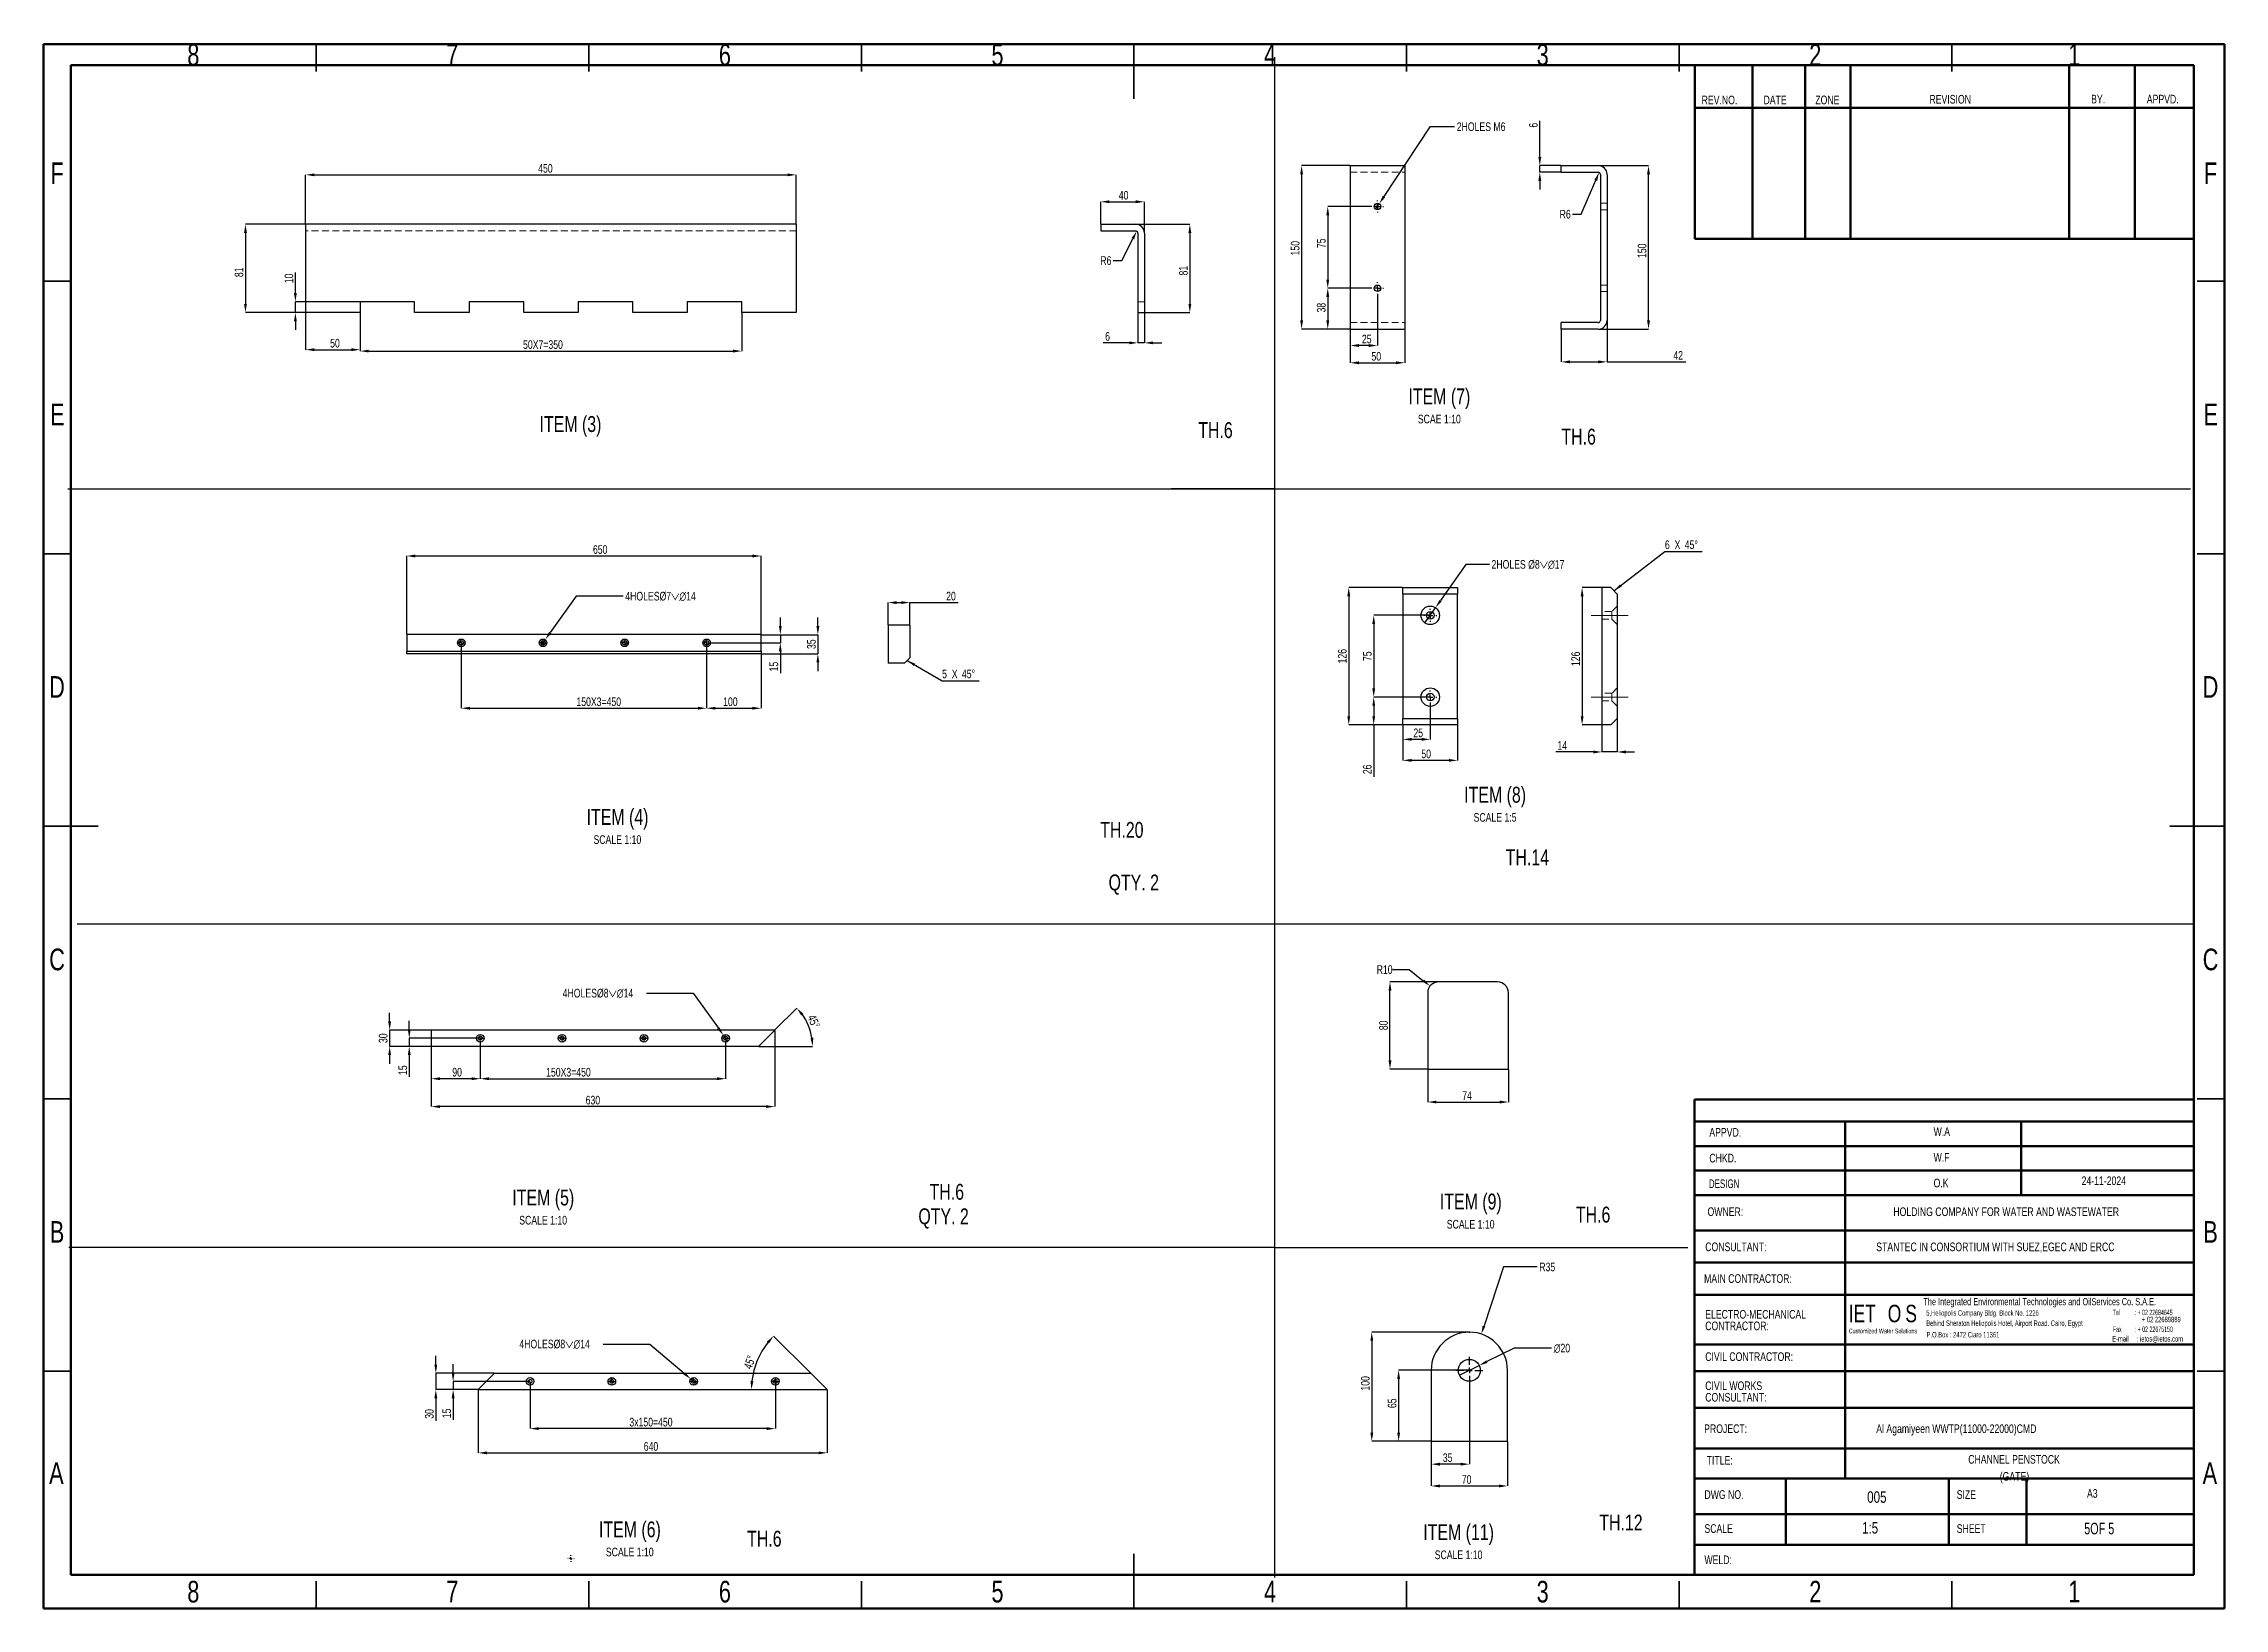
# Model space of a CAD drawing. Header units: millimetres. Extents: x 15 to 1268, y -316 to 292.
# Drawn here: x 443.9 to 843.9, y -316.1 to -29 of the extents above; entities that cross this region are included whole.
import ezdxf

# ---------------------------------------------------------------- set-up
doc = ezdxf.new("R2010")
doc.units = ezdxf.units.MM
doc.header["$PDSIZE"] = -1
doc.linetypes.add('CENTERX2', pattern=[20.32, 12.7, -2.54, 2.54, -2.54])
doc.linetypes.add('HIDDEN', pattern=[1.905, 1.27, -0.635])
doc.layers.add('FORMAT', color=7, linetype='Continuous')
doc.styles.add('SLDTEXTSTYLE0', font='TXT', dxfattribs={"width": 0.75})
doc.styles.add('SLDTEXTSTYLE1', font='TXT', dxfattribs={"width": 0.7})
doc.styles.add('SLDTEXTSTYLE2', font='TXT', dxfattribs={"width": 0.687299})
doc.styles.add('SLDTEXTSTYLE3', font='TXT', dxfattribs={"width": 0.638186})
doc.styles.add('SLDTEXTSTYLE4', font='TXT', dxfattribs={"width": 0.574028})
doc.styles.add('SLDTEXTSTYLE5', font='TXT', dxfattribs={"width": 0.57677})
doc.dimstyles.new('SLDDIMSTYLE10', dxfattribs={"dimtxt": 1.5875, "dimasz": 1.5875, "dimexe": 0, "dimexo": 0.0625, "dimgap": 0.396875, "dimtad": 0, "dimtih": 1, "dimtoh": 1, "dimdec": 0, "dimlfac": 5, "dimrnd": 1e-09, "dimzin": 12, "dimdsep": 46, "dimtxsty": 'SLDTEXTSTYLE0', "dimblk1": 'NONE', "dimsah": 1, "dimcen": 0, "dimadec": 0, "dimazin": 3, "dimtfac": 1, "dimtdec": 0, "dimtmove": 0, "dimatfit": 3, "dimldrblk": 'NONE', "dimfxl": 1, "dimfrac": 2, "dimtolj": 1, "dimtzin": 12, "dimarcsym": 0})
doc.dimstyles.new('SLDDIMSTYLE11', dxfattribs={"dimtxt": 1.5875, "dimasz": 1.5875, "dimexe": 0, "dimexo": 0.0625, "dimgap": 0.396875, "dimtad": 0, "dimtih": 1, "dimtoh": 1, "dimdec": 0, "dimlfac": 5, "dimrnd": 1e-09, "dimzin": 12, "dimdsep": 46, "dimtxsty": 'SLDTEXTSTYLE0', "dimsah": 1, "dimcen": 0, "dimadec": 0, "dimazin": 3, "dimtfac": 1, "dimtdec": 0, "dimtofl": 0, "dimtmove": 0, "dimatfit": 3, "dimfxl": 1, "dimfrac": 2, "dimtolj": 1, "dimtzin": 12, "dimarcsym": 0})
doc.dimstyles.new('SLDDIMSTYLE17', dxfattribs={"dimtxt": 1.5875, "dimasz": 1.5875, "dimexe": 0, "dimexo": 0.0625, "dimgap": 0.396875, "dimtad": 0, "dimtih": 1, "dimtoh": 1, "dimdec": 0, "dimlfac": 10, "dimrnd": 1e-09, "dimzin": 12, "dimdsep": 46, "dimtxsty": 'SLDTEXTSTYLE0', "dimblk1": 'NONE', "dimsah": 1, "dimcen": 0, "dimadec": 0, "dimazin": 3, "dimtfac": 1, "dimtdec": 0, "dimtmove": 0, "dimatfit": 3, "dimldrblk": 'NONE', "dimfxl": 1, "dimfrac": 2, "dimtolj": 1, "dimtzin": 12, "dimarcsym": 0})
doc.dimstyles.new('SLDDIMSTYLE18', dxfattribs={"dimtxt": 1.5875, "dimasz": 1.5875, "dimexe": 0, "dimexo": 0.0625, "dimgap": 0.396875, "dimtad": 0, "dimtih": 1, "dimtoh": 1, "dimdec": 0, "dimlfac": 5, "dimrnd": 1e-09, "dimzin": 12, "dimdsep": 46, "dimtxsty": 'SLDTEXTSTYLE0', "dimblk1": 'NONE', "dimsah": 1, "dimcen": 0, "dimadec": 0, "dimazin": 3, "dimtfac": 1, "dimtdec": 0, "dimtmove": 0, "dimatfit": 3, "dimldrblk": 'NONE', "dimfxl": 1, "dimfrac": 2, "dimtolj": 1, "dimtzin": 12, "dimarcsym": 0})
doc.dimstyles.new('SLDDIMSTYLE28', dxfattribs={"dimtxt": 1.5875, "dimasz": 1.5875, "dimexe": 0, "dimexo": 0.0625, "dimgap": 0.396875, "dimtad": 0, "dimtih": 1, "dimtoh": 1, "dimdec": 0, "dimlfac": 5, "dimrnd": 1e-09, "dimzin": 12, "dimdsep": 46, "dimtxsty": 'SLDTEXTSTYLE0', "dimsah": 1, "dimcen": 0, "dimadec": 0, "dimazin": 3, "dimtfac": 1, "dimtdec": 0, "dimtofl": 0, "dimtmove": 1, "dimatfit": 3, "dimfxl": 1, "dimfrac": 2, "dimtolj": 1, "dimtzin": 12, "dimarcsym": 0})
doc.dimstyles.new('SLDDIMSTYLE3', dxfattribs={"dimtxt": 1.5875, "dimasz": 1.5875, "dimexe": 0, "dimexo": 0.0625, "dimgap": 0.396875, "dimtad": 1, "dimdec": 0, "dimlfac": 10, "dimrnd": 1e-09, "dimzin": 12, "dimdsep": 46, "dimtxsty": 'SLDTEXTSTYLE0', "dimsah": 1, "dimcen": 0.09, "dimadec": 0, "dimazin": 3, "dimtfac": 1, "dimtdec": 0, "dimtofl": 0, "dimtmove": 0, "dimatfit": 3, "dimfxl": 1, "dimfrac": 2, "dimtolj": 1, "dimtzin": 12, "dimarcsym": 0})
doc.dimstyles.new('SLDDIMSTYLE30', dxfattribs={"dimtxt": 1.5875, "dimasz": 1.5875, "dimexe": 0, "dimexo": 0.0625, "dimgap": 0.396875, "dimtad": 1, "dimdec": 4, "dimlfac": 10, "dimzin": 12, "dimdsep": 46, "dimtxsty": 'SLDTEXTSTYLE0', "dimsah": 1, "dimcen": 0.09, "dimazin": 3, "dimtfac": 1, "dimtofl": 0, "dimtmove": 0, "dimatfit": 3, "dimfxl": 1, "dimfrac": 2, "dimtolj": 1, "dimtzin": 12, "dimarcsym": 0})
doc.dimstyles.new('SLDDIMSTYLE4', dxfattribs={"dimtxt": 1.5875, "dimasz": 1.5875, "dimexe": 0, "dimexo": 0.0625, "dimgap": 0.396875, "dimtad": 1, "dimdec": 0, "dimlfac": 10, "dimrnd": 1e-09, "dimzin": 12, "dimdsep": 46, "dimtxsty": 'SLDTEXTSTYLE0', "dimsah": 1, "dimcen": 0.09, "dimadec": 0, "dimazin": 3, "dimtfac": 1, "dimtdec": 0, "dimtmove": 0, "dimatfit": 0, "dimfxl": 1, "dimfrac": 2, "dimtolj": 1, "dimtzin": 12, "dimarcsym": 0})
doc.dimstyles.new('SLDDIMSTYLE6', dxfattribs={"dimtxt": 1.5875, "dimasz": 1.5875, "dimexe": 0, "dimexo": 0.0625, "dimgap": 0.396875, "dimtad": 1, "dimdec": 0, "dimlfac": 5, "dimrnd": 1e-09, "dimzin": 12, "dimdsep": 46, "dimtxsty": 'SLDTEXTSTYLE0', "dimsah": 1, "dimcen": 0.09, "dimadec": 0, "dimazin": 3, "dimtfac": 1, "dimtdec": 0, "dimtofl": 0, "dimtmove": 0, "dimatfit": 3, "dimfxl": 1, "dimfrac": 2, "dimtolj": 1, "dimtzin": 12, "dimarcsym": 0})
doc.dimstyles.new('SLDDIMSTYLE7', dxfattribs={"dimtxt": 1.5875, "dimasz": 1.5875, "dimexe": 0, "dimexo": 0.0625, "dimgap": 0.396875, "dimtad": 1, "dimdec": 0, "dimlfac": 5, "dimrnd": 1e-09, "dimzin": 12, "dimdsep": 46, "dimtxsty": 'SLDTEXTSTYLE0', "dimsah": 1, "dimcen": 0.09, "dimadec": 0, "dimazin": 3, "dimtfac": 1, "dimtdec": 0, "dimtmove": 0, "dimatfit": 0, "dimfxl": 1, "dimfrac": 2, "dimtolj": 1, "dimtzin": 12, "dimarcsym": 0})
doc.dimstyles.new('SLDDIMSTYLE8', dxfattribs={"dimtxt": 1.5875, "dimasz": 1.5875, "dimexe": 0, "dimexo": 0.0625, "dimgap": 0.396875, "dimtad": 0, "dimtih": 1, "dimtoh": 1, "dimdec": 0, "dimlfac": 5, "dimrnd": 1e-09, "dimzin": 12, "dimdsep": 46, "dimtxsty": 'SLDTEXTSTYLE0', "dimblk1": 'NONE', "dimsah": 1, "dimcen": 0, "dimadec": 0, "dimazin": 3, "dimtfac": 1, "dimtdec": 0, "dimtmove": 0, "dimatfit": 3, "dimldrblk": 'NONE', "dimfxl": 1, "dimfrac": 2, "dimtolj": 1, "dimtzin": 12, "dimarcsym": 0})

msp = doc.modelspace()

# ---------------------------------------------------------------- texts
at = {"color": 7, "linetype": 'Continuous', "lineweight": 0}
for s, insert, char_height, attachment_point, style in [('8', (471.38926554, -29.08485072), 3.96875, 2, 'SLDTEXTSTYLE0'), ('7', (518.88926554, -29.08485072), 3.96875, 2, 'SLDTEXTSTYLE0'), ('6', (568.88926554, -29.08485072), 3.96875, 2, 'SLDTEXTSTYLE0'), ('5', (618.88926554, -29.08485072), 3.96875, 2, 'SLDTEXTSTYLE0'), ('4', (668.88926554, -29.08485072), 3.96875, 2, 'SLDTEXTSTYLE0'), ('3', (718.88926554, -29.08485072), 3.96875, 2, 'SLDTEXTSTYLE0'), ('2', (768.88926554, -29.08485072), 3.96875, 2, 'SLDTEXTSTYLE0'), ('1', (816.38926554, -29.08485072), 3.96875, 2, 'SLDTEXTSTYLE0'), ('REV.NO.', (748.04535351, -38.58077758), 1.5875, 1, 'SLDTEXTSTYLE0'), ('DATE', (759.39827535, -38.56555969), 1.5875, 1, 'SLDTEXTSTYLE0'), ('ZONE', (768.8966005, -38.56555969), 1.5875, 1, 'SLDTEXTSTYLE0'), ('REVISION', (789.83713408, -38.4384195), 1.5875, 1, 'SLDTEXTSTYLE0'), ('BY.', (819.4902778, -38.42320162), 1.5875, 1, 'SLDTEXTSTYLE0'), ('APPVD.', (829.70126889, -38.42320162), 1.5875, 1, 'SLDTEXTSTYLE0'), ('F', (446.3869688, -50.83485072), 3.96875, 2, 'SLDTEXTSTYLE0'), ('F', (841.3869688, -50.83485072), 3.96875, 2, 'SLDTEXTSTYLE0'), ('E', (446.4370375, -95.08485072), 3.96875, 2, 'SLDTEXTSTYLE0'), ('E', (841.4370375, -95.08485072), 3.96875, 2, 'SLDTEXTSTYLE0'), ('D', (446.38191587, -145.08485072), 3.96875, 2, 'SLDTEXTSTYLE0'), ('D', (841.38191587, -145.08485072), 3.96875, 2, 'SLDTEXTSTYLE0'), ('C', (446.38788749, -195.08485072), 3.96875, 2, 'SLDTEXTSTYLE0'), ('C', (841.38788749, -195.08485072), 3.96875, 2, 'SLDTEXTSTYLE0'), ('APPVD.', (749.46113071, -227.99530613), 1.5875, 1, 'SLDTEXTSTYLE0'), ('W.A', (790.59456769, -227.863434), 1.5875, 1, 'SLDTEXTSTYLE0'), ('CHKD.', (749.46113071, -232.7290095), 1.5875, 1, 'SLDTEXTSTYLE0'), ('W.F', (790.59456769, -232.59713737), 1.5875, 1, 'SLDTEXTSTYLE0'), ('DESIGN', (749.37481061, -237.43081546), 1.5875, 1, 'SLDTEXTSTYLE2'), ('O.K', (790.59456769, -237.29894333), 1.5875, 1, 'SLDTEXTSTYLE0'), ('OWNER:', (749.12948278, -242.57168813), 1.5875, 1, 'SLDTEXTSTYLE0'), ('B', (446.39983042, -245.08485072), 3.96875, 2, 'SLDTEXTSTYLE0'), ('B', (841.39983042, -245.08485072), 3.96875, 2, 'SLDTEXTSTYLE0'), ('CONSULTANT:', (748.70825867, -249.01418331), 1.5875, 1, 'SLDTEXTSTYLE0'), ('MAIN CONTRACTOR:', (748.5002664, -254.83022124), 1.5875, 1, 'SLDTEXTSTYLE0'), ('Customized Water Solutions', (775.02302918, -264.82243319), 0.85, 1, 'SLDTEXTSTYLE1'), ('CIVIL CONTRACTOR:', (748.70825867, -269.15713379), 1.5875, 1, 'SLDTEXTSTYLE0'), ('PROJECT:', (748.51248902, -282.37922743), 1.5875, 1, 'SLDTEXTSTYLE0'), ('A', (446.26891674, -289.33485072), 3.96875, 2, 'SLDTEXTSTYLE0'), ('TITLE:', (748.97819961, -288.19477344), 1.5875, 1, 'SLDTEXTSTYLE0'), ('A', (841.26891674, -289.33485072), 3.96875, 2, 'SLDTEXTSTYLE0'), ('DWG NO.', (748.56071669, -294.46144871), 1.5875, 1, 'SLDTEXTSTYLE0'), ('SIZE', (794.83650234, -294.46144871), 1.5875, 1, 'SLDTEXTSTYLE0'), ('A3', (818.7314424, -294.25703363), 1.5875, 1, 'SLDTEXTSTYLE0'), ('SCALE', (748.56071669, -300.69779803), 1.5875, 1, 'SLDTEXTSTYLE0'), ('SHEET', (794.83650234, -300.69779803), 1.5875, 1, 'SLDTEXTSTYLE0'), ('WELD:', (748.56071669, -306.43755538), 1.5875, 1, 'SLDTEXTSTYLE0'), ('8', (471.38926554, -311.08485072), 3.96875, 2, 'SLDTEXTSTYLE0'), ('7', (518.88926554, -311.08485072), 3.96875, 2, 'SLDTEXTSTYLE0'), ('6', (568.88926554, -311.08485072), 3.96875, 2, 'SLDTEXTSTYLE0'), ('5', (618.88926554, -311.08485072), 3.96875, 2, 'SLDTEXTSTYLE0'), ('4', (668.88926554, -311.08485072), 3.96875, 2, 'SLDTEXTSTYLE0'), ('3', (718.88926554, -311.08485072), 3.96875, 2, 'SLDTEXTSTYLE0'), ('2', (768.88926554, -311.08485072), 3.96875, 2, 'SLDTEXTSTYLE0'), ('1', (816.38926554, -311.08485072), 3.96875, 2, 'SLDTEXTSTYLE0')]:
    msp.add_mtext(s, dxfattribs=dict(at, insert=insert, char_height=char_height, attachment_point=attachment_point, style=style))
at = {"layer": 'FORMAT'}
for s, insert, char_height, attachment_point, style in [('ITEM (3)', (540.56747287, -97.37699911), 2.910416667, 2, 'SLDTEXTSTYLE0'), ('TH.6', (655.71243558, -98.4876865), 2.910416667, 1, 'SLDTEXTSTYLE0'), ('TH.6', (722.32366933, -99.6840547), 2.910416667, 1, 'SLDTEXTSTYLE0'), ('TH.20', (637.72800944, -171.83955149), 2.910416667, 1, 'SLDTEXTSTYLE0'), ('TH.14', (712.1097765, -176.88047714), 2.910416667, 1, 'SLDTEXTSTYLE0'), ('QTY. 2', (639.26530674, -181.49118254), 2.910416667, 1, 'SLDTEXTSTYLE0'), ('TH.6', (606.42819322, -238.24874873), 2.910416667, 1, 'SLDTEXTSTYLE0'), ('24-11-2024', (817.74483935, -236.88223437), 1.5875, 1, 'SLDTEXTSTYLE0'), ('QTY. 2', (604.38012175, -242.74705736), 2.910416667, 1, 'SLDTEXTSTYLE0'), ('TH.6', (724.97831073, -242.43334923), 2.910416667, 1, 'SLDTEXTSTYLE0'), ('HOLDING COMPANY FOR WATER AND WASTEWATER', (783.20925608, -242.57168813), 1.5875, 1, 'SLDTEXTSTYLE0'), ('STANTEC IN CONSORTIUM WITH SUEZ,EGEC AND ERCC', (780.08011269, -249.01418331), 1.5875, 1, 'SLDTEXTSTYLE0'), ('The Integrated Environmental Technologies and OilServices Co. S.A.E.', (788.71249788, -259.19841623), 1.3229166667, 1, 'SLDTEXTSTYLE3'), ('5,Heliopolis Company Bldg. Block No. 1226', (789.24545395, -261.43726282), 1, 1, 'SLDTEXTSTYLE3'), ('Behind Sheraton Heliopolis Hotel, Airport Road. Cairo, Egypt', (789.24545395, -263.31543963), 1, 1, 'SLDTEXTSTYLE3'), ('P.O.Box : 2472 Ciaro 11361', (789.30937424, -265.42792346), 1, 1, 'SLDTEXTSTYLE3'), ('E-mail     : ietos@ietos.com', (823.34913964, -266.18464832), 1, 1, 'SLDTEXTSTYLE3'), ('Fax         : + 02 22675150', (823.47150986, -264.42502487), 1, 1, 'SLDTEXTSTYLE5'), ('Al Agamiyeen WWTP(11000-22000)CMD', (780.08011269, -282.37922743), 1.5875, 1, 'SLDTEXTSTYLE0'), ('005', (778.41252302, -294.65672397), 2.116666667, 1, 'SLDTEXTSTYLE0'), ('TH.12', (729.26893121, -298.9408909), 2.910416667, 1, 'SLDTEXTSTYLE0'), ('TH.6', (572.96736592, -301.8994311), 2.910416667, 1, 'SLDTEXTSTYLE0'), ('1:5', (777.47103487, -300.30565283), 2.116666667, 1, 'SLDTEXTSTYLE0'), ('5OF 5', (818.22402168, -300.44015114), 2.116666667, 1, 'SLDTEXTSTYLE1')]:
    msp.add_mtext(s, dxfattribs=dict(at, insert=insert, char_height=char_height, attachment_point=attachment_point, style=style))

# ---------------------------------------------------------------- blocks, each defined once
blk = doc.blocks.new('SW_NOTE_0_98')
at = {"layer": 'FORMAT', "color": 0, "attachment_point": 2, "style": 'SLDTEXTSTYLE0'}
for s, insert, char_height in [('ITEM (5)', (7, 3.75), 2.91), ('SCALE 1:10', (6.97, -1.07), 1.587)]:
    blk.add_mtext(s, dxfattribs=dict(at, insert=insert, char_height=char_height))
blk = doc.blocks.new('SW_NOTE_0_99')
at = {"layer": 'FORMAT', "color": 0, "attachment_point": 2, "style": 'SLDTEXTSTYLE0'}
for s, insert, char_height in [('CHANNEL PENSTOCK', (10.37, 2.05), 1.5875), ('(GATE)', (10.45, -1.07), 1.587)]:
    blk.add_mtext(s, dxfattribs=dict(at, insert=insert, char_height=char_height))
blk = doc.blocks.new('SW_NOTE_0_100')
at = {"layer": 'FORMAT', "color": 0, "attachment_point": 2, "style": 'SLDTEXTSTYLE0'}
for s, insert, char_height in [('ITEM (11)', (8.05, 3.75), 2.91), ('SCALE 1:10', (8.05, -1.07), 1.587)]:
    blk.add_mtext(s, dxfattribs=dict(at, insert=insert, char_height=char_height))
blk = doc.blocks.new('SW_NOTE_0_101')
at = {"color": 0, "linetype": 'Continuous', "lineweight": 0, "char_height": 1.5875, "attachment_point": 1, "style": 'SLDTEXTSTYLE0'}
for s, insert in [('CIVIL WORKS', (0, 2.05)), ('CONSULTANT:', (0, -0.07))]:
    blk.add_mtext(s, dxfattribs=dict(at, insert=insert))
blk = doc.blocks.new('SW_NOTE_0_102')
at = {"color": 0, "linetype": 'Continuous', "lineweight": 0, "char_height": 1.5875, "attachment_point": 1, "style": 'SLDTEXTSTYLE0'}
for s, insert in [('ELECTRO-MECHANICAL', (0, 2.05)), ('CONTRACTOR:', (0, -0.07))]:
    blk.add_mtext(s, dxfattribs=dict(at, insert=insert))
blk = doc.blocks.new('SW_NOTE_0_103')
at = {"layer": 'FORMAT', "color": 0, "char_height": 1, "attachment_point": 1}
for s, insert, style in [('Tel          : + 02 22684645', (0, 1.29), 'SLDTEXTSTYLE4'), ('+ 02 22689889', (5.31, 0), 'SLDTEXTSTYLE3')]:
    blk.add_mtext(s, dxfattribs=dict(at, insert=insert, style=style))
blk = doc.blocks.new('SW_NOTE_0_104')
at = {"layer": 'FORMAT', "color": 0, "char_height": 3.2, "attachment_point": 1, "style": 'SLDTEXTSTYLE0'}
for s, insert in [('IET', (0, 4.13)), ('O', (7.16, 4.13)), ('S', (10.39, 4.13))]:
    blk.add_mtext(s, dxfattribs=dict(at, insert=insert))
blk = doc.blocks.new('*D977')
at = {"layer": 'Defpoints', "color": 0}
for p in [(491.99, -62.18), (480.95, -78.38), (491.99, -78.38)]:
    blk.add_point(p, dxfattribs=at)
at = {"layer": 'FORMAT', "color": 0, "lineweight": -2}
for p, q in [((491.92, -62.18), (480.95, -62.18)), ((480.95, -63.77), (480.95, -76.79)), ((491.92, -78.38), (480.95, -78.38))]:
    blk.add_line(p, q, dxfattribs=at)
at = {"layer": 'FORMAT', "color": 0}
for points in [[(480.69, -63.77), (481.22, -63.77), (480.95, -62.18)], [(480.69, -76.79), (481.22, -76.79), (480.95, -78.38)]]:
    blk.add_solid(points, dxfattribs=at)
at = {"layer": 'FORMAT', "color": 0, "insert": (478.97, -70.99), "char_height": 1.587, "attachment_point": 2, "rotation": 90, "style": 'SLDTEXTSTYLE0'}
blk.add_mtext('\\A1;81', dxfattribs=at)
blk = doc.blocks.new('*D978')
at = {"layer": 'Defpoints', "color": 0}
for p in [(581.99, -53.11), (491.99, -62.18), (581.99, -62.18)]:
    blk.add_point(p, dxfattribs=at)
at = {"layer": 'FORMAT', "color": 0, "lineweight": -2}
for p, q in [((491.99, -62.12), (491.99, -53.11)), ((493.57, -53.11), (580.4, -53.11)), ((581.99, -62.12), (581.99, -53.11))]:
    blk.add_line(p, q, dxfattribs=at)
at = {"layer": 'FORMAT', "color": 0}
for points in [[(493.57, -52.85), (493.57, -53.37), (491.99, -53.11)], [(580.4, -52.85), (580.4, -53.37), (581.99, -53.11)]]:
    blk.add_solid(points, dxfattribs=at)
at = {"layer": 'FORMAT', "color": 0, "insert": (535.97, -51.13), "char_height": 1.587, "attachment_point": 2, "style": 'SLDTEXTSTYLE0'}
blk.add_mtext('\\A1;450', dxfattribs=at)
blk = doc.blocks.new('*D979')
at = {"layer": 'Defpoints', "color": 0}
for p in [(490.11, -76.38), (491.99, -78.38), (501.99, -76.38)]:
    blk.add_point(p, dxfattribs=at)
at = {"layer": 'FORMAT', "color": 0, "lineweight": -2}
for p, q in [((490.11, -74.79), (490.11, -71.02)), ((501.92, -76.38), (490.11, -76.38)), ((490.11, -78.38), (490.11, -76.38)), ((491.92, -78.38), (490.11, -78.38)), ((490.11, -79.97), (490.11, -81.56))]:
    blk.add_line(p, q, dxfattribs=at)
at = {"layer": 'FORMAT', "color": 0}
for points in [[(489.85, -74.79), (490.37, -74.79), (490.11, -76.38)], [(489.85, -79.97), (490.37, -79.97), (490.11, -78.38)]]:
    blk.add_solid(points, dxfattribs=at)
at = {"layer": 'FORMAT', "color": 0, "insert": (488.13, -72.11), "char_height": 1.587, "attachment_point": 2, "rotation": 90, "style": 'SLDTEXTSTYLE0'}
blk.add_mtext('\\A1;10', dxfattribs=at)
blk = doc.blocks.new('*D980')
at = {"layer": 'Defpoints', "color": 0}
for p in [(491.99, -78.38), (501.99, -78.38), (501.99, -85.19)]:
    blk.add_point(p, dxfattribs=at)
at = {"layer": 'FORMAT', "color": 0, "lineweight": -2}
for p, q in [((491.99, -78.44), (491.99, -85.19)), ((501.99, -78.44), (501.99, -85.19)), ((493.57, -85.19), (500.4, -85.19))]:
    blk.add_line(p, q, dxfattribs=at)
at = {"layer": 'FORMAT', "color": 0}
for points in [[(493.57, -84.92), (493.57, -85.45), (491.99, -85.19)], [(500.4, -84.92), (500.4, -85.45), (501.99, -85.19)]]:
    blk.add_solid(points, dxfattribs=at)
at = {"layer": 'FORMAT', "color": 0, "insert": (497.37, -83.2), "char_height": 1.587, "attachment_point": 2, "style": 'SLDTEXTSTYLE0'}
blk.add_mtext('\\A1;50', dxfattribs=at)
blk = doc.blocks.new('*D981')
at = {"layer": 'Defpoints', "color": 0}
for p in [(501.99, -78.38), (571.99, -78.38), (571.99, -85.45)]:
    blk.add_point(p, dxfattribs=at)
at = {"layer": 'FORMAT', "color": 0, "lineweight": -2}
for p, q in [((501.99, -78.44), (501.99, -85.45)), ((571.99, -78.44), (571.99, -85.45)), ((503.57, -85.45), (570.4, -85.45))]:
    blk.add_line(p, q, dxfattribs=at)
at = {"layer": 'FORMAT', "color": 0}
for points in [[(503.57, -85.18), (503.57, -85.71), (501.99, -85.45)], [(570.4, -85.18), (570.4, -85.71), (571.99, -85.45)]]:
    blk.add_solid(points, dxfattribs=at)
at = {"layer": 'FORMAT', "color": 0, "insert": (535.52, -83.46), "char_height": 1.5875, "attachment_point": 2, "style": 'SLDTEXTSTYLE0'}
blk.add_mtext('\\A1;50X7=350', dxfattribs=at)
blk = doc.blocks.new('*D982')
at = {"layer": 'Defpoints', "color": 0}
for p in [(644.24, -62.18), (645.84, -78.38), (654.17, -78.38)]:
    blk.add_point(p, dxfattribs=at)
at = {"layer": 'FORMAT', "color": 0, "lineweight": -2}
for p, q in [((644.3, -62.18), (654.17, -62.18)), ((654.17, -63.77), (654.17, -76.79)), ((645.9, -78.38), (654.17, -78.38))]:
    blk.add_line(p, q, dxfattribs=at)
at = {"layer": 'FORMAT', "color": 0}
for points in [[(653.91, -63.77), (654.44, -63.77), (654.17, -62.18)], [(653.91, -76.79), (654.44, -76.79), (654.17, -78.38)]]:
    blk.add_solid(points, dxfattribs=at)
at = {"layer": 'FORMAT', "color": 0, "insert": (652.19, -70.69), "char_height": 1.587, "attachment_point": 2, "rotation": 90, "style": 'SLDTEXTSTYLE0'}
blk.add_mtext('\\A1;81', dxfattribs=at)
blk = doc.blocks.new('*D983')
at = {"layer": 'Defpoints', "color": 0}
for p in [(645.84, -58.05), (637.84, -62.18), (645.84, -63.78)]:
    blk.add_point(p, dxfattribs=at)
at = {"layer": 'FORMAT', "color": 0, "lineweight": -2}
for p, q in [((637.84, -62.12), (637.84, -58.05)), ((639.43, -58.05), (644.25, -58.05)), ((645.84, -63.72), (645.84, -58.05))]:
    blk.add_line(p, q, dxfattribs=at)
at = {"layer": 'FORMAT', "color": 0}
for points in [[(639.43, -57.78), (639.43, -58.31), (637.84, -58.05)], [(644.25, -57.78), (644.25, -58.31), (645.84, -58.05)]]:
    blk.add_solid(points, dxfattribs=at)
at = {"layer": 'FORMAT', "color": 0, "insert": (642.03, -56.06), "char_height": 1.587, "attachment_point": 2, "style": 'SLDTEXTSTYLE0'}
blk.add_mtext('\\A1;40', dxfattribs=at)
blk = doc.blocks.new('*D984')
at = {"layer": 'Defpoints', "color": 0}
for p in [(644.64, -78.38), (645.84, -78.38), (645.84, -83.94)]:
    blk.add_point(p, dxfattribs=at)
at = {"layer": 'FORMAT', "color": 0, "lineweight": -2}
for p, q in [((644.64, -78.44), (644.64, -83.94)), ((645.84, -78.44), (645.84, -83.94)), ((643.05, -83.94), (638.28, -83.94)), ((645.84, -83.94), (644.64, -83.94)), ((647.43, -83.94), (649.02, -83.94))]:
    blk.add_line(p, q, dxfattribs=at)
at = {"layer": 'FORMAT', "color": 0}
for points in [[(643.05, -83.67), (643.05, -84.2), (644.64, -83.94)], [(647.43, -83.67), (647.43, -84.2), (645.84, -83.94)]]:
    blk.add_solid(points, dxfattribs=at)
at = {"layer": 'FORMAT', "color": 0, "insert": (639.08, -81.95), "char_height": 1.587, "attachment_point": 2, "style": 'SLDTEXTSTYLE0'}
blk.add_mtext('\\A1;6', dxfattribs=at)
blk = doc.blocks.new('*D985')
at = {"layer": 'Defpoints', "color": 0}
for p in [(644.24, -63.78), (644.42, -63.42)]:
    blk.add_point(p, dxfattribs=at)
at = {"layer": 'FORMAT', "color": 0, "lineweight": -2}
for p, q in [((641.72, -68.83), (643.71, -64.84)), ((640.13, -68.83), (641.72, -68.83))]:
    blk.add_line(p, q, dxfattribs=at)
at = {"layer": 'FORMAT', "color": 0}
blk.add_solid([(643.47, -64.73), (643.95, -64.96), (644.42, -63.42)], dxfattribs=at)
at = {"layer": 'FORMAT', "color": 0, "insert": (637.75, -68.04), "char_height": 1.587, "attachment_point": 1, "style": 'SLDTEXTSTYLE0'}
blk.add_mtext('\\A1;R6', dxfattribs=at)
blk = doc.blocks.new('*D986')
at = {"layer": 'Defpoints', "color": 0}
for p in [(697.81, -217.18), (712.61, -217.18), (712.61, -223.23)]:
    blk.add_point(p, dxfattribs=at)
at = {"layer": 'FORMAT', "color": 0, "lineweight": -2}
for p, q in [((697.81, -217.24), (697.81, -223.23)), ((712.61, -217.24), (712.61, -223.23)), ((699.4, -223.23), (711.02, -223.23))]:
    blk.add_line(p, q, dxfattribs=at)
at = {"layer": 'FORMAT', "color": 0}
for points in [[(699.4, -222.97), (699.4, -223.5), (697.81, -223.23)], [(711.02, -222.97), (711.02, -223.5), (712.61, -223.23)]]:
    blk.add_solid(points, dxfattribs=at)
at = {"layer": 'FORMAT', "color": 0, "insert": (705.02, -221.25), "char_height": 1.587, "attachment_point": 2, "style": 'SLDTEXTSTYLE0'}
blk.add_mtext('\\A1;74', dxfattribs=at)
blk = doc.blocks.new('*D987')
at = {"layer": 'Defpoints', "color": 0}
for p in [(690.88, -201.18), (699.81, -201.18), (697.81, -217.18)]:
    blk.add_point(p, dxfattribs=at)
at = {"layer": 'FORMAT', "color": 0, "lineweight": -2}
for p, q in [((699.75, -201.18), (690.88, -201.18)), ((690.88, -215.59), (690.88, -202.77)), ((697.75, -217.18), (690.88, -217.18))]:
    blk.add_line(p, q, dxfattribs=at)
at = {"layer": 'FORMAT', "color": 0}
for points in [[(690.62, -202.77), (691.15, -202.77), (690.88, -201.18)], [(690.62, -215.59), (691.15, -215.59), (690.88, -217.18)]]:
    blk.add_solid(points, dxfattribs=at)
at = {"layer": 'FORMAT', "color": 0, "insert": (688.9, -209.17), "char_height": 1.587, "attachment_point": 2, "rotation": 90, "style": 'SLDTEXTSTYLE0'}
blk.add_mtext('\\A1;80', dxfattribs=at)
blk = doc.blocks.new('*D988')
at = {"layer": 'Defpoints', "color": 0}
for p in [(698.24, -201.95), (699.81, -203.18)]:
    blk.add_point(p, dxfattribs=at)
at = {"layer": 'FORMAT', "color": 0, "lineweight": -2}
for p, q in [((691.41, -198.92), (694.38, -198.92)), ((694.38, -198.92), (696.99, -200.97))]:
    blk.add_line(p, q, dxfattribs=at)
at = {"layer": 'FORMAT', "color": 0}
blk.add_solid([(697.15, -200.76), (696.82, -201.17), (698.24, -201.95)], dxfattribs=at)
at = {"layer": 'FORMAT', "color": 0, "insert": (688.44, -198.13), "char_height": 1.587, "attachment_point": 1, "style": 'SLDTEXTSTYLE0'}
blk.add_mtext('\\A1;R10', dxfattribs=at)
blk = doc.blocks.new('SW_NOTE_0_115')
at = {"layer": 'FORMAT', "color": 0, "attachment_point": 2, "style": 'SLDTEXTSTYLE0'}
for s, insert, char_height in [('ITEM (9)', (7, 3.75), 2.91), ('SCALE 1:10', (6.97, -1.07), 1.587)]:
    blk.add_mtext(s, dxfattribs=dict(at, insert=insert, char_height=char_height))
blk = doc.blocks.new('*D989')
at = {"layer": 'Defpoints', "color": 0}
for p in [(697.29, -135.32), (699.24, -132.54)]:
    blk.add_point(p, dxfattribs=at)
at = {"layer": 'FORMAT', "color": 0, "lineweight": -2}
for p, q in [((704.82, -124.6), (700.15, -131.24)), ((709.11, -124.6), (704.82, -124.6)), ((697.29, -135.32), (699.24, -132.54))]:
    blk.add_line(p, q, dxfattribs=at)
at = {"layer": 'FORMAT', "color": 0}
blk.add_solid([(699.94, -131.09), (700.37, -131.39), (699.24, -132.54)], dxfattribs=at)
at = {"layer": 'FORMAT', "color": 0, "insert": (709.5, -123.79), "char_height": 1.5875, "attachment_point": 1, "style": 'SLDTEXTSTYLE0'}
blk.add_mtext('\\A1;2HOLES %%c8{\\fGDT;w}∅17', dxfattribs=at)
blk = doc.blocks.new('_None')
blk = doc.blocks.new('*D990')
at = {"layer": 'Defpoints', "color": 0}
for p in [(698.26, -133.93), (687.9, -148.93), (698.26, -148.93)]:
    blk.add_point(p, dxfattribs=at)
at = {"layer": 'FORMAT', "color": 0, "lineweight": -2}
for p, q in [((698.2, -133.93), (687.9, -133.93)), ((687.9, -135.52), (687.9, -147.34)), ((698.2, -148.93), (687.9, -148.93))]:
    blk.add_line(p, q, dxfattribs=at)
at = {"layer": 'FORMAT', "color": 0}
for points in [[(687.64, -135.52), (688.16, -135.52), (687.9, -133.93)], [(687.64, -147.34), (688.16, -147.34), (687.9, -148.93)]]:
    blk.add_solid(points, dxfattribs=at)
at = {"layer": 'FORMAT', "color": 0, "insert": (685.92, -141.43), "char_height": 1.587, "attachment_point": 2, "rotation": 90, "style": 'SLDTEXTSTYLE0'}
blk.add_mtext('\\A1;75', dxfattribs=at)
blk = doc.blocks.new('*D991')
at = {"layer": 'Defpoints', "color": 0}
for p in [(698.26, -148.93), (687.9, -154.03), (693.26, -154.03)]:
    blk.add_point(p, dxfattribs=at)
at = {"layer": 'FORMAT', "color": 0, "lineweight": -2}
for p, q in [((698.2, -148.93), (687.9, -148.93)), ((687.9, -150.52), (687.9, -152.44)), ((693.2, -154.03), (687.9, -154.03)), ((687.9, -154.03), (687.9, -163.58))]:
    blk.add_line(p, q, dxfattribs=at)
at = {"layer": 'FORMAT', "color": 0}
for points in [[(687.64, -150.52), (688.16, -150.52), (687.9, -148.93)], [(687.64, -152.44), (688.16, -152.44), (687.9, -154.03)]]:
    blk.add_solid(points, dxfattribs=at)
at = {"layer": 'FORMAT', "color": 0, "insert": (685.92, -162.19), "char_height": 1.587, "attachment_point": 2, "rotation": 90, "style": 'SLDTEXTSTYLE0'}
blk.add_mtext('\\A1;26', dxfattribs=at)
blk = doc.blocks.new('*D992')
at = {"layer": 'Defpoints', "color": 0}
for p in [(693.26, -128.83), (683.32, -154.03), (693.26, -154.03)]:
    blk.add_point(p, dxfattribs=at)
at = {"layer": 'FORMAT', "color": 0, "lineweight": -2}
for p, q in [((693.2, -128.83), (683.32, -128.83)), ((683.32, -130.42), (683.32, -152.44)), ((693.2, -154.03), (683.32, -154.03))]:
    blk.add_line(p, q, dxfattribs=at)
at = {"layer": 'FORMAT', "color": 0}
for points in [[(683.05, -130.42), (683.58, -130.42), (683.32, -128.83)], [(683.05, -152.44), (683.58, -152.44), (683.32, -154.03)]]:
    blk.add_solid(points, dxfattribs=at)
at = {"layer": 'FORMAT', "color": 0, "insert": (681.33, -141.43), "char_height": 1.587, "attachment_point": 2, "rotation": 90, "style": 'SLDTEXTSTYLE0'}
blk.add_mtext('\\A1;126', dxfattribs=at)
blk = doc.blocks.new('*D993')
at = {"layer": 'Defpoints', "color": 0}
for p in [(693.26, -154.03), (703.26, -154.03), (693.26, -160.54)]:
    blk.add_point(p, dxfattribs=at)
at = {"layer": 'FORMAT', "color": 0, "lineweight": -2}
for p, q in [((693.26, -154.09), (693.26, -160.54)), ((703.26, -154.09), (703.26, -160.54)), ((701.68, -160.54), (694.85, -160.54))]:
    blk.add_line(p, q, dxfattribs=at)
at = {"layer": 'FORMAT', "color": 0}
for points in [[(694.85, -160.28), (694.85, -160.81), (693.26, -160.54)], [(701.68, -160.28), (701.68, -160.81), (703.26, -160.54)]]:
    blk.add_solid(points, dxfattribs=at)
at = {"layer": 'FORMAT', "color": 0, "insert": (697.52, -158.56), "char_height": 1.587, "attachment_point": 2, "style": 'SLDTEXTSTYLE0'}
blk.add_mtext('\\A1;50', dxfattribs=at)
blk = doc.blocks.new('*D994')
at = {"layer": 'Defpoints', "color": 0}
for p in [(698.26, -150.13), (693.26, -154.03), (693.26, -156.69)]:
    blk.add_point(p, dxfattribs=at)
at = {"layer": 'FORMAT', "color": 0, "lineweight": -2}
for p, q in [((698.26, -150.19), (698.26, -156.69)), ((693.26, -154.09), (693.26, -156.69)), ((696.68, -156.69), (694.85, -156.69))]:
    blk.add_line(p, q, dxfattribs=at)
at = {"layer": 'FORMAT', "color": 0}
for points in [[(694.85, -156.42), (694.85, -156.95), (693.26, -156.69)], [(696.68, -156.42), (696.68, -156.95), (698.26, -156.69)]]:
    blk.add_solid(points, dxfattribs=at)
at = {"layer": 'FORMAT', "color": 0, "insert": (696.06, -154.7), "char_height": 1.587, "attachment_point": 2, "style": 'SLDTEXTSTYLE0'}
blk.add_mtext('\\A1;25', dxfattribs=at)
blk = doc.blocks.new('SW_NOTE_0_116')
at = {"layer": 'FORMAT', "color": 0, "attachment_point": 2, "style": 'SLDTEXTSTYLE0'}
for s, insert, char_height in [('ITEM (8)', (7, 3.75), 2.91), ('SCALE 1:5', (6.99, -1.07), 1.587)]:
    blk.add_mtext(s, dxfattribs=dict(at, insert=insert, char_height=char_height))
blk = doc.blocks.new('SW_CENTERMARKSYMBOL_215')
at = {"layer": 'FORMAT', "color": 0}
for p, q in [((-1, 0), (-1.2, 0)), ((0, 0), (-0.5, 0)), ((0, 1), (0, 1.2)), ((0, 0), (0, 0.5)), ((0, 0), (0, -0.5)), ((0, 0), (0.5, 0)), ((1, 0), (1.2, 0)), ((0, -1), (0, -1.2))]:
    blk.add_line(p, q, dxfattribs=at)
blk = doc.blocks.new('SW_CENTERMARKSYMBOL_216')
at = {"layer": 'FORMAT', "color": 0}
for p, q in [((-1, 0), (-1.2, 0)), ((0, 0), (-0.5, 0)), ((0, 1), (0, 1.2)), ((0, 0), (0, 0.5)), ((0, 0), (0, -0.5)), ((0, 0), (0.5, 0)), ((1, 0), (1.2, 0)), ((0, -1), (0, -1.2))]:
    blk.add_line(p, q, dxfattribs=at)
blk = doc.blocks.new('*D939')
at = {"layer": 'Defpoints', "color": 0}
for p in [(729.77, -128.83), (726.12, -154.03), (729.77, -154.03)]:
    blk.add_point(p, dxfattribs=at)
at = {"layer": 'FORMAT', "color": 0, "lineweight": -2}
for p, q in [((729.7, -128.83), (726.12, -128.83)), ((726.12, -130.42), (726.12, -152.44)), ((729.7, -154.03), (726.12, -154.03))]:
    blk.add_line(p, q, dxfattribs=at)
at = {"layer": 'FORMAT', "color": 0}
for points in [[(725.86, -130.42), (726.39, -130.42), (726.12, -128.83)], [(725.86, -152.44), (726.39, -152.44), (726.12, -154.03)]]:
    blk.add_solid(points, dxfattribs=at)
at = {"layer": 'FORMAT', "color": 0, "insert": (724.14, -141.92), "char_height": 1.587, "attachment_point": 2, "rotation": 90, "style": 'SLDTEXTSTYLE0'}
blk.add_mtext('\\A1;126', dxfattribs=at)
blk = doc.blocks.new('SW_CHAMFER_DIMENSION_0')
at = {"layer": 'FORMAT', "color": 0}
for p, q in [((-9.35, -7.2), (0, 0)), ((0, 0), (6.82, 0))]:
    blk.add_line(p, q, dxfattribs=at)
blk.add_solid([(-9.35, -7.2), (-7.94, -6.42), (-8.24, -6.03)], dxfattribs=at)
at = {"layer": 'FORMAT', "color": 0, "attachment_point": 1, "style": 'SLDTEXTSTYLE0'}
for s, insert, char_height in [('6', (0, 2.05), 1.59), ('X', (1.77, 2.05), 1.59), ('45°', (3.63, 2.05), 1.587)]:
    blk.add_mtext(s, dxfattribs=dict(at, insert=insert, char_height=char_height))
blk = doc.blocks.new('*D940')
at = {"layer": 'Defpoints', "color": 0}
for p in [(729.77, -154.03), (732.57, -152.83), (732.57, -159)]:
    blk.add_point(p, dxfattribs=at)
at = {"layer": 'FORMAT', "color": 0, "lineweight": -2}
for p, q in [((729.77, -154.09), (729.77, -159)), ((732.57, -152.89), (732.57, -159)), ((728.18, -159), (721.29, -159)), ((732.57, -159), (729.77, -159)), ((734.15, -159), (735.74, -159))]:
    blk.add_line(p, q, dxfattribs=at)
at = {"layer": 'FORMAT', "color": 0}
for points in [[(728.18, -158.74), (728.18, -159.27), (729.77, -159)], [(734.15, -158.74), (734.15, -159.27), (732.57, -159)]]:
    blk.add_solid(points, dxfattribs=at)
at = {"layer": 'FORMAT', "color": 0, "insert": (722.48, -157.02), "char_height": 1.587, "attachment_point": 2, "style": 'SLDTEXTSTYLE0'}
blk.add_mtext('\\A1;14', dxfattribs=at)
blk = doc.blocks.new('*D941')
at = {"layer": 'Defpoints', "color": 0}
for p in [(688.25, -59.42), (688.91, -58.42)]:
    blk.add_point(p, dxfattribs=at)
at = {"layer": 'FORMAT', "color": 0, "lineweight": -2}
for p, q in [((698.21, -44.27), (689.78, -57.09)), ((702.73, -44.27), (698.21, -44.27)), ((688.25, -59.42), (688.91, -58.42))]:
    blk.add_line(p, q, dxfattribs=at)
at = {"layer": 'FORMAT', "color": 0}
blk.add_solid([(689.56, -56.95), (690, -57.24), (688.91, -58.42)], dxfattribs=at)
at = {"layer": 'FORMAT', "color": 0, "insert": (703.13, -43.48), "char_height": 1.5875, "attachment_point": 1, "style": 'SLDTEXTSTYLE0'}
blk.add_mtext('\\A1;2HOLES M6', dxfattribs=at)
blk = doc.blocks.new('*D942')
at = {"layer": 'Defpoints', "color": 0}
for p in [(683.58, -81.42), (693.58, -81.42), (693.58, -87.59)]:
    blk.add_point(p, dxfattribs=at)
at = {"layer": 'FORMAT', "color": 0, "lineweight": -2}
for p, q in [((683.58, -81.48), (683.58, -87.59)), ((693.58, -81.48), (693.58, -87.59)), ((685.17, -87.59), (691.99, -87.59))]:
    blk.add_line(p, q, dxfattribs=at)
at = {"layer": 'FORMAT', "color": 0}
for points in [[(685.17, -87.33), (685.17, -87.86), (683.58, -87.59)], [(691.99, -87.33), (691.99, -87.86), (693.58, -87.59)]]:
    blk.add_solid(points, dxfattribs=at)
at = {"layer": 'FORMAT', "color": 0, "insert": (688.37, -85.61), "char_height": 1.587, "attachment_point": 2, "style": 'SLDTEXTSTYLE0'}
blk.add_mtext('\\A1;50', dxfattribs=at)
blk = doc.blocks.new('*D943')
at = {"layer": 'Defpoints', "color": 0}
for p in [(683.58, -51.42), (674.67, -81.42), (683.58, -81.42)]:
    blk.add_point(p, dxfattribs=at)
at = {"layer": 'FORMAT', "color": 0, "lineweight": -2}
for p, q in [((683.52, -51.42), (674.67, -51.42)), ((674.67, -53.01), (674.67, -79.83)), ((683.52, -81.42), (674.67, -81.42))]:
    blk.add_line(p, q, dxfattribs=at)
at = {"layer": 'FORMAT', "color": 0}
for points in [[(674.41, -53.01), (674.94, -53.01), (674.67, -51.42)], [(674.41, -79.83), (674.94, -79.83), (674.67, -81.42)]]:
    blk.add_solid(points, dxfattribs=at)
at = {"layer": 'FORMAT', "color": 0, "insert": (672.69, -66.57), "char_height": 1.587, "attachment_point": 2, "rotation": 90, "style": 'SLDTEXTSTYLE0'}
blk.add_mtext('\\A1;150', dxfattribs=at)
blk = doc.blocks.new('*D944')
at = {"layer": 'Defpoints', "color": 0}
for p in [(687.48, -58.92), (679.47, -73.92), (687.48, -73.92)]:
    blk.add_point(p, dxfattribs=at)
at = {"layer": 'FORMAT', "color": 0, "lineweight": -2}
for p, q in [((687.42, -58.92), (679.47, -58.92)), ((679.47, -60.51), (679.47, -72.33)), ((687.42, -73.92), (679.47, -73.92))]:
    blk.add_line(p, q, dxfattribs=at)
at = {"layer": 'FORMAT', "color": 0}
for points in [[(679.2, -60.51), (679.73, -60.51), (679.47, -58.92)], [(679.2, -72.33), (679.73, -72.33), (679.47, -73.92)]]:
    blk.add_solid(points, dxfattribs=at)
at = {"layer": 'FORMAT', "color": 0, "insert": (677.48, -65.67), "char_height": 1.587, "attachment_point": 2, "rotation": 90, "style": 'SLDTEXTSTYLE0'}
blk.add_mtext('\\A1;75', dxfattribs=at)
blk = doc.blocks.new('*D945')
at = {"layer": 'Defpoints', "color": 0}
for p in [(687.48, -73.92), (679.47, -81.42), (683.58, -81.42)]:
    blk.add_point(p, dxfattribs=at)
at = {"layer": 'FORMAT', "color": 0, "lineweight": -2}
for p, q in [((687.42, -73.92), (679.47, -73.92)), ((679.47, -75.51), (679.47, -79.83)), ((683.52, -81.42), (679.47, -81.42))]:
    blk.add_line(p, q, dxfattribs=at)
at = {"layer": 'FORMAT', "color": 0}
for points in [[(679.2, -75.51), (679.73, -75.51), (679.47, -73.92)], [(679.2, -79.83), (679.73, -79.83), (679.47, -81.42)]]:
    blk.add_solid(points, dxfattribs=at)
at = {"layer": 'FORMAT', "color": 0, "insert": (677.48, -77.48), "char_height": 1.587, "attachment_point": 2, "rotation": 90, "style": 'SLDTEXTSTYLE0'}
blk.add_mtext('\\A1;38', dxfattribs=at)
blk = doc.blocks.new('*D946')
at = {"layer": 'Defpoints', "color": 0}
for p in [(688.58, -75.02), (683.58, -81.42), (683.58, -84.43)]:
    blk.add_point(p, dxfattribs=at)
at = {"layer": 'FORMAT', "color": 0, "lineweight": -2}
for p, q in [((688.58, -75.08), (688.58, -84.43)), ((683.58, -81.48), (683.58, -84.43)), ((686.99, -84.43), (685.17, -84.43))]:
    blk.add_line(p, q, dxfattribs=at)
at = {"layer": 'FORMAT', "color": 0}
for points in [[(685.17, -84.16), (685.17, -84.69), (683.58, -84.43)], [(686.99, -84.16), (686.99, -84.69), (688.58, -84.43)]]:
    blk.add_solid(points, dxfattribs=at)
at = {"layer": 'FORMAT', "color": 0, "insert": (686.62, -82.44), "char_height": 1.587, "attachment_point": 2, "style": 'SLDTEXTSTYLE0'}
blk.add_mtext('\\A1;25', dxfattribs=at)
blk = doc.blocks.new('SW_NOTE_0_117')
at = {"layer": 'FORMAT', "color": 0, "attachment_point": 2, "style": 'SLDTEXTSTYLE0'}
for s, insert, char_height in [('ITEM (7)', (7, 3.75), 2.91), ('SCAE 1:10', (6.99, -1.07), 1.587)]:
    blk.add_mtext(s, dxfattribs=dict(at, insert=insert, char_height=char_height))
blk = doc.blocks.new('SW_CENTERMARKSYMBOL_217')
at = {"layer": 'FORMAT', "color": 0}
for p, q in [((-1, 0), (-1.1, 0)), ((0, 0), (-0.5, 0)), ((0, 1), (0, 1.1)), ((0, 0), (0, 0.5)), ((0, 0), (0, -0.5)), ((0, 0), (0.5, 0)), ((1, 0), (1.1, 0)), ((0, -1), (0, -1.1))]:
    blk.add_line(p, q, dxfattribs=at)
blk = doc.blocks.new('SW_CENTERMARKSYMBOL_218')
at = {"layer": 'FORMAT', "color": 0}
for p, q in [((-1, 0), (-1.1, 0)), ((0, 0), (-0.5, 0)), ((0, 1), (0, 1.1)), ((0, 0), (0, 0.5)), ((0, 0), (0, -0.5)), ((0, 0), (0.5, 0)), ((1, 0), (1.1, 0)), ((0, -1), (0, -1.1))]:
    blk.add_line(p, q, dxfattribs=at)
blk = doc.blocks.new('*D947')
at = {"layer": 'Defpoints', "color": 0}
for p in [(730.69, -79.82), (722.29, -81.42), (730.69, -87.43)]:
    blk.add_point(p, dxfattribs=at)
at = {"layer": 'FORMAT', "color": 0, "lineweight": -2}
for p, q in [((730.69, -79.88), (730.69, -87.43)), ((722.29, -81.48), (722.29, -87.43)), ((723.88, -87.43), (729.11, -87.43)), ((730.69, -87.43), (745.12, -87.43))]:
    blk.add_line(p, q, dxfattribs=at)
at = {"layer": 'FORMAT', "color": 0}
for points in [[(723.88, -87.16), (723.88, -87.69), (722.29, -87.43)], [(729.11, -87.16), (729.11, -87.69), (730.69, -87.43)]]:
    blk.add_solid(points, dxfattribs=at)
at = {"layer": 'FORMAT', "color": 0, "insert": (743.74, -85.44), "char_height": 1.587, "attachment_point": 2, "style": 'SLDTEXTSTYLE0'}
blk.add_mtext('\\A1;42', dxfattribs=at)
blk = doc.blocks.new('*D948')
at = {"layer": 'Defpoints', "color": 0}
for p in [(729.09, -51.42), (738.3, -51.42), (729.09, -81.42)]:
    blk.add_point(p, dxfattribs=at)
at = {"layer": 'FORMAT', "color": 0, "lineweight": -2}
for p, q in [((729.16, -51.42), (738.3, -51.42)), ((738.3, -79.83), (738.3, -53.01)), ((729.16, -81.42), (738.3, -81.42))]:
    blk.add_line(p, q, dxfattribs=at)
at = {"layer": 'FORMAT', "color": 0}
for points in [[(738.04, -53.01), (738.57, -53.01), (738.3, -51.42)], [(738.04, -79.83), (738.57, -79.83), (738.3, -81.42)]]:
    blk.add_solid(points, dxfattribs=at)
at = {"layer": 'FORMAT', "color": 0, "insert": (736.32, -67.04), "char_height": 1.587, "attachment_point": 2, "rotation": 90, "style": 'SLDTEXTSTYLE0'}
blk.add_mtext('\\A1;150', dxfattribs=at)
blk = doc.blocks.new('*D949')
at = {"layer": 'Defpoints', "color": 0}
for p in [(718.36, -51.42), (722.29, -51.42), (722.29, -52.62)]:
    blk.add_point(p, dxfattribs=at)
at = {"layer": 'FORMAT', "color": 0, "lineweight": -2}
for p, q in [((718.36, -49.83), (718.36, -43.2)), ((722.23, -51.42), (718.36, -51.42)), ((718.36, -52.62), (718.36, -51.42)), ((722.23, -52.62), (718.36, -52.62)), ((718.36, -54.21), (718.36, -55.8))]:
    blk.add_line(p, q, dxfattribs=at)
at = {"layer": 'FORMAT', "color": 0}
for points in [[(718.1, -49.83), (718.63, -49.83), (718.36, -51.42)], [(718.1, -54.21), (718.63, -54.21), (718.36, -52.62)]]:
    blk.add_solid(points, dxfattribs=at)
at = {"layer": 'FORMAT', "color": 0, "insert": (716.38, -44), "char_height": 1.587, "attachment_point": 2, "rotation": 90, "style": 'SLDTEXTSTYLE0'}
blk.add_mtext('\\A1;6', dxfattribs=at)
blk = doc.blocks.new('*D950')
at = {"layer": 'Defpoints', "color": 0}
for p in [(729.09, -53.02), (729.25, -52.65)]:
    blk.add_point(p, dxfattribs=at)
at = {"layer": 'FORMAT', "color": 0, "lineweight": -2}
for p, q in [((725.97, -60.33), (728.63, -54.11)), ((724.38, -60.33), (725.97, -60.33))]:
    blk.add_line(p, q, dxfattribs=at)
at = {"layer": 'FORMAT', "color": 0}
blk.add_solid([(728.38, -54.01), (728.87, -54.22), (729.25, -52.65)], dxfattribs=at)
at = {"layer": 'FORMAT', "color": 0, "insert": (722, -59.53), "char_height": 1.587, "attachment_point": 1, "style": 'SLDTEXTSTYLE0'}
blk.add_mtext('\\A1;R6', dxfattribs=at)
blk = doc.blocks.new('*D951')
at = {"layer": 'Defpoints', "color": 0}
for p in [(575.53, -123.04), (510.53, -137.48), (575.53, -137.48)]:
    blk.add_point(p, dxfattribs=at)
at = {"layer": 'FORMAT', "color": 0, "lineweight": -2}
for p, q in [((510.53, -137.41), (510.53, -123.04)), ((512.12, -123.04), (573.94, -123.04)), ((575.53, -137.41), (575.53, -123.04))]:
    blk.add_line(p, q, dxfattribs=at)
at = {"layer": 'FORMAT', "color": 0}
for points in [[(512.12, -122.78), (512.12, -123.31), (510.53, -123.04)], [(573.94, -122.78), (573.94, -123.31), (575.53, -123.04)]]:
    blk.add_solid(points, dxfattribs=at)
at = {"layer": 'FORMAT', "color": 0, "insert": (546.02, -121.06), "char_height": 1.587, "attachment_point": 2, "style": 'SLDTEXTSTYLE0'}
blk.add_mtext('\\A1;650', dxfattribs=at)
blk = doc.blocks.new('*D952')
at = {"layer": 'Defpoints', "color": 0}
for p in [(575.53, -137.48), (575.53, -140.98), (585.94, -140.98)]:
    blk.add_point(p, dxfattribs=at)
at = {"layer": 'FORMAT', "color": 0, "lineweight": -2}
for p, q in [((585.94, -135.89), (585.94, -134.3)), ((575.59, -137.48), (585.94, -137.48)), ((585.94, -137.48), (585.94, -140.98)), ((575.59, -140.98), (585.94, -140.98)), ((585.94, -142.56), (585.94, -144.15))]:
    blk.add_line(p, q, dxfattribs=at)
at = {"layer": 'FORMAT', "color": 0}
for points in [[(585.68, -135.89), (586.21, -135.89), (585.94, -137.48)], [(585.68, -142.56), (586.21, -142.56), (585.94, -140.98)]]:
    blk.add_solid(points, dxfattribs=at)
at = {"layer": 'FORMAT', "color": 0, "insert": (583.96, -139.23), "char_height": 1.587, "attachment_point": 2, "rotation": 90, "style": 'SLDTEXTSTYLE0'}
blk.add_mtext('\\A1;35', dxfattribs=at)
blk = doc.blocks.new('*D953')
at = {"layer": 'Defpoints', "color": 0}
for p in [(565.53, -139.63), (575.53, -140.98), (575.53, -150.98)]:
    blk.add_point(p, dxfattribs=at)
at = {"layer": 'FORMAT', "color": 0, "lineweight": -2}
for p, q in [((565.53, -139.69), (565.53, -150.98)), ((575.53, -141.04), (575.53, -150.98)), ((567.12, -150.98), (573.94, -150.98))]:
    blk.add_line(p, q, dxfattribs=at)
at = {"layer": 'FORMAT', "color": 0}
for points in [[(567.12, -150.71), (567.12, -151.24), (565.53, -150.98)], [(573.94, -150.71), (573.94, -151.24), (575.53, -150.98)]]:
    blk.add_solid(points, dxfattribs=at)
at = {"layer": 'FORMAT', "color": 0, "insert": (569.9, -148.99), "char_height": 1.587, "attachment_point": 2, "style": 'SLDTEXTSTYLE0'}
blk.add_mtext('\\A1;100', dxfattribs=at)
blk = doc.blocks.new('*D954')
at = {"layer": 'Defpoints', "color": 0}
for p in [(520.53, -139.63), (565.53, -139.63), (565.53, -150.98)]:
    blk.add_point(p, dxfattribs=at)
at = {"layer": 'FORMAT', "color": 0, "lineweight": -2}
for p, q in [((520.53, -139.69), (520.53, -150.98)), ((565.53, -139.69), (565.53, -150.98)), ((522.12, -150.98), (563.94, -150.98))]:
    blk.add_line(p, q, dxfattribs=at)
at = {"layer": 'FORMAT', "color": 0}
for points in [[(522.12, -150.71), (522.12, -151.24), (520.53, -150.98)], [(563.94, -150.71), (563.94, -151.24), (565.53, -150.98)]]:
    blk.add_solid(points, dxfattribs=at)
at = {"layer": 'FORMAT', "color": 0, "insert": (545.75, -148.99), "char_height": 1.5875, "attachment_point": 2, "style": 'SLDTEXTSTYLE0'}
blk.add_mtext('\\A1;150X3=450', dxfattribs=at)
blk = doc.blocks.new('*D955')
at = {"layer": 'Defpoints', "color": 0}
for p in [(566.18, -138.98), (575.53, -137.48), (579.06, -137.48)]:
    blk.add_point(p, dxfattribs=at)
at = {"layer": 'FORMAT', "color": 0, "lineweight": -2}
for p, q in [((579.06, -135.89), (579.06, -134.3)), ((566.24, -138.98), (579.06, -138.98)), ((575.59, -137.48), (579.06, -137.48)), ((579.06, -137.48), (579.06, -138.98)), ((579.06, -140.56), (579.06, -144.53))]:
    blk.add_line(p, q, dxfattribs=at)
at = {"layer": 'FORMAT', "color": 0}
for points in [[(578.79, -135.89), (579.32, -135.89), (579.06, -137.48)], [(578.79, -140.56), (579.32, -140.56), (579.06, -138.98)]]:
    blk.add_solid(points, dxfattribs=at)
at = {"layer": 'FORMAT', "color": 0, "insert": (577.07, -143.34), "char_height": 1.587, "attachment_point": 2, "rotation": 90, "style": 'SLDTEXTSTYLE0'}
blk.add_mtext('\\A1;15', dxfattribs=at)
blk = doc.blocks.new('*D956')
at = {"layer": 'Defpoints', "color": 0}
for p in [(535.12, -139.55), (535.94, -138.41)]:
    blk.add_point(p, dxfattribs=at)
at = {"layer": 'FORMAT', "color": 0, "lineweight": -2}
for p, q in [((541.64, -130.42), (536.86, -137.11)), ((550.22, -130.42), (541.64, -130.42)), ((535.12, -139.55), (535.94, -138.41))]:
    blk.add_line(p, q, dxfattribs=at)
at = {"layer": 'FORMAT', "color": 0}
blk.add_solid([(536.64, -136.96), (537.07, -137.27), (535.94, -138.41)], dxfattribs=at)
at = {"layer": 'FORMAT', "color": 0, "insert": (550.62, -129.62), "char_height": 1.5875, "attachment_point": 1, "style": 'SLDTEXTSTYLE0'}
blk.add_mtext('\\A1;4HOLES%%c7{\\fGDT;w}∅14', dxfattribs=at)
blk = doc.blocks.new('SW_NOTE_0_118')
at = {"layer": 'FORMAT', "color": 0, "attachment_point": 2, "style": 'SLDTEXTSTYLE0'}
for s, insert, char_height in [('ITEM (6)', (7, 3.75), 2.91), ('SCALE 1:10', (6.97, -1.07), 1.587)]:
    blk.add_mtext(s, dxfattribs=dict(at, insert=insert, char_height=char_height))
blk = doc.blocks.new('SW_NOTE_0_119')
at = {"layer": 'FORMAT', "color": 0, "attachment_point": 2, "style": 'SLDTEXTSTYLE0'}
for s, insert, char_height in [('ITEM (4)', (7, 3.75), 2.91), ('SCALE 1:10', (6.97, -1.07), 1.587)]:
    blk.add_mtext(s, dxfattribs=dict(at, insert=insert, char_height=char_height))
blk = doc.blocks.new('SW_CENTERMARKSYMBOL_219')
at = {"layer": 'FORMAT', "color": 0}
for p, q in [((-0.5, 0), (-0.65, 0)), ((0, 0), (-0.25, 0)), ((0, 0.5), (0, 0.65)), ((0, 0), (0, 0.25)), ((0, 0), (0, -0.25)), ((0, 0), (0.25, 0)), ((0.5, 0), (0.65, 0)), ((0, -0.5), (0, -0.65))]:
    blk.add_line(p, q, dxfattribs=at)
blk = doc.blocks.new('SW_CENTERMARKSYMBOL_220')
at = {"layer": 'FORMAT', "color": 0}
for p, q in [((-0.5, 0), (-0.65, 0)), ((0, 0), (-0.25, 0)), ((0, 0.5), (0, 0.65)), ((0, 0), (0, 0.25)), ((0, 0), (0, -0.25)), ((0, 0), (0.25, 0)), ((0.5, 0), (0.65, 0)), ((0, -0.5), (0, -0.65))]:
    blk.add_line(p, q, dxfattribs=at)
blk = doc.blocks.new('SW_CENTERMARKSYMBOL_221')
at = {"layer": 'FORMAT', "color": 0}
for p, q in [((-0.5, 0), (-0.65, 0)), ((0, 0), (-0.25, 0)), ((0, 0.5), (0, 0.65)), ((0, 0), (0, 0.25)), ((0, 0), (0, -0.25)), ((0, 0), (0.25, 0)), ((0.5, 0), (0.65, 0)), ((0, -0.5), (0, -0.65))]:
    blk.add_line(p, q, dxfattribs=at)
blk = doc.blocks.new('SW_CENTERMARKSYMBOL_222')
at = {"layer": 'FORMAT', "color": 0}
for p, q in [((-0.5, 0), (-0.65, 0)), ((0, 0), (-0.25, 0)), ((0, 0.5), (0, 0.65)), ((0, 0), (0, 0.25)), ((0, 0), (0, -0.25)), ((0, 0), (0.25, 0)), ((0.5, 0), (0.65, 0)), ((0, -0.5), (0, -0.65))]:
    blk.add_line(p, q, dxfattribs=at)
blk = doc.blocks.new('SW_CHAMFER_DIMENSION_1')
at = {"layer": 'FORMAT', "color": 0}
for p, q in [((-6.42, 3.71), (0, 0)), ((0, 0), (6.82, 0))]:
    blk.add_line(p, q, dxfattribs=at)
blk.add_solid([(-6.42, 3.71), (-5.17, 2.7), (-4.92, 3.12)], dxfattribs=at)
at = {"layer": 'FORMAT', "color": 0, "attachment_point": 1, "style": 'SLDTEXTSTYLE0'}
for s, insert, char_height in [('5', (0, 2.05), 1.59), ('X', (1.77, 2.05), 1.59), ('45°', (3.63, 2.05), 1.587)]:
    blk.add_mtext(s, dxfattribs=dict(at, insert=insert, char_height=char_height))
blk = doc.blocks.new('*D957')
at = {"layer": 'Defpoints', "color": 0}
for p in [(598.82, -131.59), (598.82, -135.73), (602.82, -135.73)]:
    blk.add_point(p, dxfattribs=at)
at = {"layer": 'FORMAT', "color": 0, "lineweight": -2}
for p, q in [((598.82, -135.66), (598.82, -131.59)), ((600.4, -131.59), (601.23, -131.59)), ((602.82, -135.66), (602.82, -131.59)), ((602.82, -131.59), (611.65, -131.59))]:
    blk.add_line(p, q, dxfattribs=at)
at = {"layer": 'FORMAT', "color": 0}
for points in [[(600.4, -131.33), (600.4, -131.86), (598.82, -131.59)], [(601.23, -131.33), (601.23, -131.86), (602.82, -131.59)]]:
    blk.add_solid(points, dxfattribs=at)
at = {"layer": 'FORMAT', "color": 0, "insert": (610.36, -129.61), "char_height": 1.587, "attachment_point": 2, "style": 'SLDTEXTSTYLE0'}
blk.add_mtext('\\A1;20', dxfattribs=at)
blk = doc.blocks.new('*D958')
at = {"layer": 'Defpoints', "color": 0}
for p in [(515.03, -213.03), (524.03, -212.13), (515.03, -218.96)]:
    blk.add_point(p, dxfattribs=at)
at = {"layer": 'FORMAT', "color": 0, "lineweight": -2}
for p, q in [((515.03, -213.09), (515.03, -218.96)), ((524.03, -212.19), (524.03, -218.96)), ((522.44, -218.96), (516.61, -218.96))]:
    blk.add_line(p, q, dxfattribs=at)
at = {"layer": 'FORMAT', "color": 0}
for points in [[(516.61, -218.69), (516.61, -219.22), (515.03, -218.96)], [(522.44, -218.69), (522.44, -219.22), (524.03, -218.96)]]:
    blk.add_solid(points, dxfattribs=at)
at = {"layer": 'FORMAT', "color": 0, "insert": (519.77, -216.97), "char_height": 1.587, "attachment_point": 2, "style": 'SLDTEXTSTYLE0'}
blk.add_mtext('\\A1;90', dxfattribs=at)
blk = doc.blocks.new('*D959')
at = {"layer": 'Defpoints', "color": 0}
for p in [(568.62, -210.96), (569.43, -212.1)]:
    blk.add_point(p, dxfattribs=at)
at = {"layer": 'FORMAT', "color": 0, "lineweight": -2}
for p, q in [((554.5, -203.26), (563.08, -203.26)), ((563.08, -203.26), (567.69, -209.67)), ((569.43, -212.1), (568.62, -210.96))]:
    blk.add_line(p, q, dxfattribs=at)
at = {"layer": 'FORMAT', "color": 0}
blk.add_solid([(567.91, -209.52), (567.48, -209.82), (568.62, -210.96)], dxfattribs=at)
at = {"layer": 'FORMAT', "color": 0, "insert": (539.14, -202.46), "char_height": 1.5875, "attachment_point": 1, "style": 'SLDTEXTSTYLE0'}
blk.add_mtext('\\A1;4HOLES%%c8{\\fGDT;w}∅14', dxfattribs=at)
blk = doc.blocks.new('*D960')
at = {"layer": 'Defpoints', "color": 0}
for p in [(578.03, -210.03), (584.64, -210.45), (515.03, -213.03), (575.03, -213.03), (575.03, -213.03)]:
    blk.add_point(p, dxfattribs=at)
at = {"layer": 'FORMAT', "color": 0, "lineweight": -2}
for p, q in [((578.07, -209.98), (582.06, -205.99)), ((575.09, -213.03), (584.98, -213.03))]:
    blk.add_line(p, q, dxfattribs=at)
blk.add_arc((575.03, -213.03), 9.95, 9.1495, 35.8505, dxfattribs=at)
at = {"layer": 'FORMAT', "color": 0}
for points in [[(582.89, -207.37), (583.29, -207.03), (582.06, -205.99)], [(585.11, -211.42), (584.59, -211.47), (584.98, -213.03)]]:
    blk.add_solid(points, dxfattribs=at)
at = {"layer": 'FORMAT', "color": 0, "insert": (585.44, -207.03), "char_height": 1.587, "attachment_point": 1, "rotation": 293.2972, "style": 'SLDTEXTSTYLE0'}
blk.add_mtext('\\A1;45°', dxfattribs=at)
blk = doc.blocks.new('*D961')
at = {"layer": 'Defpoints', "color": 0}
for p in [(515.03, -210.03), (507.4, -213.03), (515.03, -213.03)]:
    blk.add_point(p, dxfattribs=at)
at = {"layer": 'FORMAT', "color": 0, "lineweight": -2}
for p, q in [((507.4, -208.44), (507.4, -206.85)), ((514.96, -210.03), (507.4, -210.03)), ((507.4, -210.03), (507.4, -213.03)), ((514.96, -213.03), (507.4, -213.03)), ((507.4, -214.61), (507.4, -216.2))]:
    blk.add_line(p, q, dxfattribs=at)
at = {"layer": 'FORMAT', "color": 0}
for points in [[(507.13, -208.44), (507.66, -208.44), (507.4, -210.03)], [(507.13, -214.61), (507.66, -214.61), (507.4, -213.03)]]:
    blk.add_solid(points, dxfattribs=at)
at = {"layer": 'FORMAT', "color": 0, "insert": (505.41, -211.53), "char_height": 1.587, "attachment_point": 2, "rotation": 90, "style": 'SLDTEXTSTYLE0'}
blk.add_mtext('\\A1;30', dxfattribs=at)
blk = doc.blocks.new('*D962')
at = {"layer": 'Defpoints', "color": 0}
for p in [(523.43, -211.53), (510.99, -213.03), (515.03, -213.03)]:
    blk.add_point(p, dxfattribs=at)
at = {"layer": 'FORMAT', "color": 0, "lineweight": -2}
for p, q in [((510.99, -209.94), (510.99, -208.35)), ((523.36, -211.53), (510.99, -211.53)), ((510.99, -211.53), (510.99, -213.03)), ((514.96, -213.03), (510.99, -213.03)), ((510.99, -214.61), (510.99, -218.58))]:
    blk.add_line(p, q, dxfattribs=at)
at = {"layer": 'FORMAT', "color": 0}
for points in [[(510.73, -209.94), (511.26, -209.94), (510.99, -211.53)], [(510.73, -214.61), (511.26, -214.61), (510.99, -213.03)]]:
    blk.add_solid(points, dxfattribs=at)
at = {"layer": 'FORMAT', "color": 0, "insert": (509.01, -217.39), "char_height": 1.587, "attachment_point": 2, "rotation": 90, "style": 'SLDTEXTSTYLE0'}
blk.add_mtext('\\A1;15', dxfattribs=at)
blk = doc.blocks.new('*D963')
at = {"layer": 'Defpoints', "color": 0}
for p in [(578.03, -210.03), (515.03, -213.03), (515.03, -224.07)]:
    blk.add_point(p, dxfattribs=at)
at = {"layer": 'FORMAT', "color": 0, "lineweight": -2}
for p, q in [((578.03, -210.09), (578.03, -224.07)), ((515.03, -213.09), (515.03, -224.07)), ((576.44, -224.07), (516.61, -224.07))]:
    blk.add_line(p, q, dxfattribs=at)
at = {"layer": 'FORMAT', "color": 0}
for points in [[(516.61, -223.81), (516.61, -224.34), (515.03, -224.07)], [(576.44, -223.81), (576.44, -224.34), (578.03, -224.07)]]:
    blk.add_solid(points, dxfattribs=at)
at = {"layer": 'FORMAT', "color": 0, "insert": (544.68, -222.09), "char_height": 1.587, "attachment_point": 2, "style": 'SLDTEXTSTYLE0'}
blk.add_mtext('\\A1;630', dxfattribs=at)
blk = doc.blocks.new('*D964')
at = {"layer": 'Defpoints', "color": 0}
for p in [(524.03, -212.13), (569.03, -212.13), (569.03, -218.96)]:
    blk.add_point(p, dxfattribs=at)
at = {"layer": 'FORMAT', "color": 0, "lineweight": -2}
for p, q in [((524.03, -212.19), (524.03, -218.96)), ((569.03, -212.19), (569.03, -218.96)), ((525.61, -218.96), (567.44, -218.96))]:
    blk.add_line(p, q, dxfattribs=at)
at = {"layer": 'FORMAT', "color": 0}
for points in [[(525.61, -218.69), (525.61, -219.22), (524.03, -218.96)], [(567.44, -218.69), (567.44, -219.22), (569.03, -218.96)]]:
    blk.add_solid(points, dxfattribs=at)
at = {"layer": 'FORMAT', "color": 0, "insert": (540.19, -216.97), "char_height": 1.5875, "attachment_point": 2, "style": 'SLDTEXTSTYLE0'}
blk.add_mtext('\\A1;150X3=450', dxfattribs=at)
blk = doc.blocks.new('SW_CENTERMARKSYMBOL_228')
at = {"layer": 'FORMAT', "color": 0}
for p, q in [((-0.5, 0), (-0.6, 0)), ((0, 0), (-0.25, 0)), ((0, 0.5), (0, 0.6)), ((0, 0), (0, 0.25)), ((0, 0), (0, -0.25)), ((0, 0), (0.25, 0)), ((0.5, 0), (0.6, 0)), ((0, -0.5), (0, -0.6))]:
    blk.add_line(p, q, dxfattribs=at)
blk = doc.blocks.new('SW_CENTERMARKSYMBOL_229')
at = {"layer": 'FORMAT', "color": 0}
for p, q in [((-0.5, 0), (-0.6, 0)), ((0, 0), (-0.25, 0)), ((0, 0.5), (0, 0.6)), ((0, 0), (0, 0.25)), ((0, 0), (0, -0.25)), ((0, 0), (0.25, 0)), ((0.5, 0), (0.6, 0)), ((0, -0.5), (0, -0.6))]:
    blk.add_line(p, q, dxfattribs=at)
blk = doc.blocks.new('SW_CENTERMARKSYMBOL_230')
at = {"layer": 'FORMAT', "color": 0}
for p, q in [((-0.5, 0), (-0.6, 0)), ((0, 0), (-0.25, 0)), ((0, 0.5), (0, 0.6)), ((0, 0), (0, 0.25)), ((0, 0), (0, -0.25)), ((0, 0), (0.25, 0)), ((0.5, 0), (0.6, 0)), ((0, -0.5), (0, -0.6))]:
    blk.add_line(p, q, dxfattribs=at)
blk = doc.blocks.new('SW_CENTERMARKSYMBOL_231')
at = {"layer": 'FORMAT', "color": 0}
for p, q in [((-0.5, 0), (-0.6, 0)), ((0, 0), (-0.25, 0)), ((0, 0.5), (0, 0.6)), ((0, 0), (0, 0.25)), ((0, 0), (0, -0.25)), ((0, 0), (0.25, 0)), ((0.5, 0), (0.6, 0)), ((0, -0.5), (0, -0.6))]:
    blk.add_line(p, q, dxfattribs=at)
blk = doc.blocks.new('*D965')
at = {"layer": 'Defpoints', "color": 0}
for p in [(523.65, -276), (587.65, -276), (587.65, -287.61)]:
    blk.add_point(p, dxfattribs=at)
at = {"layer": 'FORMAT', "color": 0, "lineweight": -2}
for p, q in [((523.65, -276.06), (523.65, -287.61)), ((587.65, -276.06), (587.65, -287.61)), ((525.24, -287.61), (586.07, -287.61))]:
    blk.add_line(p, q, dxfattribs=at)
at = {"layer": 'FORMAT', "color": 0}
for points in [[(525.24, -287.35), (525.24, -287.87), (523.65, -287.61)], [(586.07, -287.35), (586.07, -287.87), (587.65, -287.61)]]:
    blk.add_solid(points, dxfattribs=at)
at = {"layer": 'FORMAT', "color": 0, "insert": (555.33, -285.63), "char_height": 1.587, "attachment_point": 2, "style": 'SLDTEXTSTYLE0'}
blk.add_mtext('\\A1;640', dxfattribs=at)
blk = doc.blocks.new('*D966')
at = {"layer": 'Defpoints', "color": 0}
for p in [(515.87, -273), (523.65, -276), (526.65, -273)]:
    blk.add_point(p, dxfattribs=at)
at = {"layer": 'FORMAT', "color": 0, "lineweight": -2}
for p, q in [((515.87, -271.41), (515.87, -269.82)), ((526.59, -273), (515.87, -273)), ((515.87, -273), (515.87, -276)), ((523.59, -276), (515.87, -276)), ((515.87, -277.58), (515.87, -281.75))]:
    blk.add_line(p, q, dxfattribs=at)
at = {"layer": 'FORMAT', "color": 0}
for points in [[(515.6, -271.41), (516.13, -271.41), (515.87, -273)], [(515.6, -277.58), (516.13, -277.58), (515.87, -276)]]:
    blk.add_solid(points, dxfattribs=at)
at = {"layer": 'FORMAT', "color": 0, "insert": (513.88, -280.46), "char_height": 1.587, "attachment_point": 2, "rotation": 90, "style": 'SLDTEXTSTYLE0'}
blk.add_mtext('\\A1;30', dxfattribs=at)
blk = doc.blocks.new('*D967')
at = {"layer": 'Defpoints', "color": 0}
for p in [(575.62, -269.05), (523.65, -276), (584.65, -273), (587.65, -276), (587.65, -276)]:
    blk.add_point(p, dxfattribs=at)
at = {"layer": 'FORMAT', "color": 0, "lineweight": -2}
blk.add_line((584.61, -272.95), (577.83, -266.17), dxfattribs=at)
blk.add_arc((587.65, -276), 13.89, 141.5513, 173.4487, dxfattribs=at)
at = {"layer": 'FORMAT', "color": 0}
for points in [[(576.58, -267.18), (576.97, -267.54), (577.83, -266.17)], [(574.12, -274.43), (573.59, -274.4), (573.76, -276)]]:
    blk.add_solid(points, dxfattribs=at)
at = {"layer": 'FORMAT', "color": 0, "insert": (572.27, -271.85), "char_height": 1.587, "attachment_point": 1, "rotation": 69.9293, "style": 'SLDTEXTSTYLE0'}
blk.add_mtext('\\A1;45°', dxfattribs=at)
blk = doc.blocks.new('*D968')
at = {"layer": 'Defpoints', "color": 0}
for p in [(562.62, -274.04), (563.69, -274.95)]:
    blk.add_point(p, dxfattribs=at)
at = {"layer": 'FORMAT', "color": 0, "lineweight": -2}
for p, q in [((546.55, -267.65), (555.14, -267.65)), ((555.14, -267.65), (561.41, -273.01)), ((563.69, -274.95), (562.62, -274.04))]:
    blk.add_line(p, q, dxfattribs=at)
at = {"layer": 'FORMAT', "color": 0}
blk.add_solid([(561.59, -272.81), (561.24, -273.21), (562.62, -274.04)], dxfattribs=at)
at = {"layer": 'FORMAT', "color": 0, "insert": (531.19, -266.84), "char_height": 1.5875, "attachment_point": 1, "style": 'SLDTEXTSTYLE0'}
blk.add_mtext('\\A1;4HOLES%%c8{\\fGDT;w}∅14', dxfattribs=at)
blk = doc.blocks.new('*D969')
at = {"layer": 'Defpoints', "color": 0}
for p in [(519.04, -276), (523.65, -276), (533.15, -274.5)]:
    blk.add_point(p, dxfattribs=at)
at = {"layer": 'FORMAT', "color": 0, "lineweight": -2}
for p, q in [((519.04, -272.91), (519.04, -271.32)), ((533.09, -274.5), (519.04, -274.5)), ((519.04, -274.5), (519.04, -276)), ((523.59, -276), (519.04, -276)), ((519.04, -277.58), (519.04, -281.55))]:
    blk.add_line(p, q, dxfattribs=at)
at = {"layer": 'FORMAT', "color": 0}
for points in [[(518.78, -272.91), (519.31, -272.91), (519.04, -274.5)], [(518.78, -277.58), (519.31, -277.58), (519.04, -276)]]:
    blk.add_solid(points, dxfattribs=at)
at = {"layer": 'FORMAT', "color": 0, "insert": (517.06, -280.36), "char_height": 1.587, "attachment_point": 2, "rotation": 90, "style": 'SLDTEXTSTYLE0'}
blk.add_mtext('\\A1;15', dxfattribs=at)
blk = doc.blocks.new('*D970')
at = {"layer": 'Defpoints', "color": 0}
for p in [(533.15, -274.5), (578.15, -274.5), (533.15, -283.16)]:
    blk.add_point(p, dxfattribs=at)
at = {"layer": 'FORMAT', "color": 0, "lineweight": -2}
for p, q in [((533.15, -274.56), (533.15, -283.16)), ((578.15, -274.56), (578.15, -283.16)), ((576.57, -283.16), (534.74, -283.16))]:
    blk.add_line(p, q, dxfattribs=at)
at = {"layer": 'FORMAT', "color": 0}
for points in [[(534.74, -282.89), (534.74, -283.42), (533.15, -283.16)], [(576.57, -282.89), (576.57, -283.42), (578.15, -283.16)]]:
    blk.add_solid(points, dxfattribs=at)
at = {"layer": 'FORMAT', "color": 0, "insert": (555.33, -281.17), "char_height": 1.5875, "attachment_point": 2, "style": 'SLDTEXTSTYLE0'}
blk.add_mtext('\\A1;3x150=450', dxfattribs=at)
blk = doc.blocks.new('SW_CENTERMARKSYMBOL_258')
at = {"layer": 'FORMAT', "color": 0}
for p, q in [((-0.5, 0), (-0.6, 0)), ((0, 0), (-0.25, 0)), ((0, 0.5), (0, 0.6)), ((0, 0), (0, 0.25)), ((0, 0), (0, -0.25)), ((0, 0), (0.25, 0)), ((0.5, 0), (0.6, 0)), ((0, -0.5), (0, -0.6))]:
    blk.add_line(p, q, dxfattribs=at)
blk = doc.blocks.new('SW_CENTERMARKSYMBOL_259')
at = {"layer": 'FORMAT', "color": 0}
for p, q in [((-0.5, 0), (-0.6, 0)), ((0, 0), (-0.25, 0)), ((0, 0.5), (0, 0.6)), ((0, 0), (0, 0.25)), ((0, 0), (0, -0.25)), ((0, 0), (0.25, 0)), ((0.5, 0), (0.6, 0)), ((0, -0.5), (0, -0.6))]:
    blk.add_line(p, q, dxfattribs=at)
blk = doc.blocks.new('SW_CENTERMARKSYMBOL_260')
at = {"layer": 'FORMAT', "color": 0}
for p, q in [((-0.5, 0), (-0.6, 0)), ((0, 0), (-0.25, 0)), ((0, 0.5), (0, 0.6)), ((0, 0), (0, 0.25)), ((0, 0), (0, -0.25)), ((0, 0), (0.25, 0)), ((0.5, 0), (0.6, 0)), ((0, -0.5), (0, -0.6))]:
    blk.add_line(p, q, dxfattribs=at)
blk = doc.blocks.new('SW_CENTERMARKSYMBOL_261')
at = {"layer": 'FORMAT', "color": 0}
for p, q in [((-0.5, 0), (-0.6, 0)), ((0, 0), (-0.25, 0)), ((0, 0.5), (0, 0.6)), ((0, 0), (0, 0.25)), ((0, 0), (0, -0.25)), ((0, 0), (0.25, 0)), ((0.5, 0), (0.6, 0)), ((0, -0.5), (0, -0.6))]:
    blk.add_line(p, q, dxfattribs=at)
blk = doc.blocks.new('*D971')
at = {"layer": 'Defpoints', "color": 0}
for p in [(705.44, -265.46), (687.54, -285.46), (698.44, -285.46)]:
    blk.add_point(p, dxfattribs=at)
at = {"layer": 'FORMAT', "color": 0, "lineweight": -2}
for p, q in [((705.38, -265.46), (687.54, -265.46)), ((687.54, -267.05), (687.54, -283.88)), ((698.38, -285.46), (687.54, -285.46))]:
    blk.add_line(p, q, dxfattribs=at)
at = {"layer": 'FORMAT', "color": 0}
for points in [[(687.28, -267.05), (687.81, -267.05), (687.54, -265.46)], [(687.28, -283.88), (687.81, -283.88), (687.54, -285.46)]]:
    blk.add_solid(points, dxfattribs=at)
at = {"layer": 'FORMAT', "color": 0, "insert": (685.56, -274.85), "char_height": 1.587, "attachment_point": 2, "rotation": 90, "style": 'SLDTEXTSTYLE0'}
blk.add_mtext('\\A1;100', dxfattribs=at)
blk = doc.blocks.new('*D972')
at = {"layer": 'Defpoints', "color": 0}
for p in [(707.63, -265.82), (705.44, -272.46)]:
    blk.add_point(p, dxfattribs=at)
at = {"layer": 'FORMAT', "color": 0, "lineweight": -2}
for p, q in [((711.69, -253.49), (708.13, -264.31)), ((717.87, -253.49), (711.69, -253.49))]:
    blk.add_line(p, q, dxfattribs=at)
at = {"layer": 'FORMAT', "color": 0}
blk.add_solid([(707.88, -264.23), (708.38, -264.39), (707.63, -265.82)], dxfattribs=at)
at = {"layer": 'FORMAT', "color": 0, "insert": (718.27, -252.7), "char_height": 1.587, "attachment_point": 1, "style": 'SLDTEXTSTYLE0'}
blk.add_mtext('\\A1;R35', dxfattribs=at)
blk = doc.blocks.new('*D973')
at = {"layer": 'Defpoints', "color": 0}
for p in [(698.44, -285.46), (712.44, -285.46), (712.44, -293.68)]:
    blk.add_point(p, dxfattribs=at)
at = {"layer": 'FORMAT', "color": 0, "lineweight": -2}
for p, q in [((698.44, -285.53), (698.44, -293.68)), ((712.44, -285.53), (712.44, -293.68)), ((700.03, -293.68), (710.85, -293.68))]:
    blk.add_line(p, q, dxfattribs=at)
at = {"layer": 'FORMAT', "color": 0}
for points in [[(700.03, -293.42), (700.03, -293.95), (698.44, -293.68)], [(710.85, -293.42), (710.85, -293.95), (712.44, -293.68)]]:
    blk.add_solid(points, dxfattribs=at)
at = {"layer": 'FORMAT', "color": 0, "insert": (704.94, -291.7), "char_height": 1.587, "attachment_point": 2, "style": 'SLDTEXTSTYLE0'}
blk.add_mtext('\\A1;70', dxfattribs=at)
blk = doc.blocks.new('*D974')
at = {"layer": 'Defpoints', "color": 0}
for p in [(705.44, -272.46), (692.47, -285.46), (698.44, -285.46)]:
    blk.add_point(p, dxfattribs=at)
at = {"layer": 'FORMAT', "color": 0, "lineweight": -2}
for p, q in [((705.38, -272.46), (692.47, -272.46)), ((692.47, -274.05), (692.47, -283.88)), ((698.38, -285.46), (692.47, -285.46))]:
    blk.add_line(p, q, dxfattribs=at)
at = {"layer": 'FORMAT', "color": 0}
for points in [[(692.2, -274.05), (692.73, -274.05), (692.47, -272.46)], [(692.2, -283.88), (692.73, -283.88), (692.47, -285.46)]]:
    blk.add_solid(points, dxfattribs=at)
at = {"layer": 'FORMAT', "color": 0, "insert": (690.48, -278.51), "char_height": 1.587, "attachment_point": 2, "rotation": 90, "style": 'SLDTEXTSTYLE0'}
blk.add_mtext('\\A1;65', dxfattribs=at)
blk = doc.blocks.new('*D975')
at = {"layer": 'Defpoints', "color": 0}
for p in [(705.44, -274.96), (698.44, -285.46), (698.44, -289.68)]:
    blk.add_point(p, dxfattribs=at)
at = {"layer": 'FORMAT', "color": 0, "lineweight": -2}
for p, q in [((705.44, -275.03), (705.44, -289.68)), ((698.44, -285.53), (698.44, -289.68)), ((703.85, -289.68), (700.03, -289.68))]:
    blk.add_line(p, q, dxfattribs=at)
at = {"layer": 'FORMAT', "color": 0}
for points in [[(700.03, -289.42), (700.03, -289.95), (698.44, -289.68)], [(703.85, -289.42), (703.85, -289.95), (705.44, -289.68)]]:
    blk.add_solid(points, dxfattribs=at)
at = {"layer": 'FORMAT', "color": 0, "insert": (701.46, -287.7), "char_height": 1.587, "attachment_point": 2, "style": 'SLDTEXTSTYLE0'}
blk.add_mtext('\\A1;35', dxfattribs=at)
blk = doc.blocks.new('*D976')
at = {"layer": 'Defpoints', "color": 0}
for p in [(707.23, -271.58), (703.65, -273.35)]:
    blk.add_point(p, dxfattribs=at)
at = {"layer": 'FORMAT', "color": 0, "lineweight": -2}
for p, q in [((703.65, -273.35), (707.23, -271.58)), ((713.68, -268.38), (708.65, -270.87)), ((720.52, -268.38), (713.68, -268.38))]:
    blk.add_line(p, q, dxfattribs=at)
at = {"layer": 'FORMAT', "color": 0}
blk.add_solid([(708.54, -270.63), (708.77, -271.11), (707.23, -271.58)], dxfattribs=at)
at = {"layer": 'FORMAT', "color": 0, "insert": (720.92, -267.59), "char_height": 1.587, "attachment_point": 1, "style": 'SLDTEXTSTYLE0'}
blk.add_mtext('\\A1;∅20', dxfattribs=at)
blk = doc.blocks.new('SW_CENTERMARKSYMBOL_262')
at = {"layer": 'FORMAT', "color": 0}
for p, q in [((-1, 0), (-2.5, 0)), ((0, 0), (-0.5, 0)), ((0, 1), (0, 2.5)), ((0, 0), (0, 0.5)), ((0, 0), (0, -0.5)), ((0, 0), (0.5, 0)), ((1, 0), (2.5, 0)), ((0, -1), (0, -2.5))]:
    blk.add_line(p, q, dxfattribs=at)

# ---------------------------------------------------------------- dimensions: what is measured, and where the dimension line sits
at = {"layer": 'FORMAT'}
dim = msp.add_diameter_dim_2p(p1=(688.24903269, -59.42330867), p2=(688.90810739, -58.42050234), text='2HOLES M<>', dimstyle='SLDDIMSTYLE18', override={"dimpost": '<>'}, dxfattribs=at)
dim.commit()
dim.dimension.update_dxf_attribs({"geometry": '*D941', "text_midpoint": (708.28846413, -44.27435582), "dimtype": 163})
for base, p1, p2, dimstyle, picture, middle in [((718.36131888, -51.42190551), (722.29401646, -52.62190551), (722.29401646, -51.42190551), 'SLDDIMSTYLE7', '*D949', (718.36131888, -43.99787407)), ((674.67301635, -81.42190551), (683.57857004, -51.42190551), (683.57857004, -81.42190551), 'SLDDIMSTYLE6', '*D943', (674.67301635, -66.57285117)), ((738.3007161, -51.42190551), (729.09401646, -81.42190551), (729.09401646, -51.42190551), 'SLDDIMSTYLE6', '*D948', (738.3007161, -67.04239078)), ((679.46545102, -73.92190551), (687.47857004, -58.92190551), (687.47857004, -73.92190551), 'SLDDIMSTYLE6', '*D944', (679.46545102, -65.66717718)), ((480.95186382, -78.38108209), (491.98630468, -62.18108209), (491.98630468, -78.38108209), 'SLDDIMSTYLE6', '*D977', (480.95186382, -70.990499)), ((654.17297403, -78.38108209), (644.2416866, -62.18108209), (645.8416866, -78.38108209), 'SLDDIMSTYLE6', '*D982', (654.17297403, -70.69003583)), ((490.11019513, -76.38108209), (491.98630468, -78.38108209), (501.98630468, -76.38108209), 'SLDDIMSTYLE7', '*D979', (490.11019513, -72.11467584)), ((679.4654510192, -81.4219055083), (687.4785700429, -73.9219055083), (683.5785700429, -81.4219055083), 'SLDDIMSTYLE7', '*D945', (679.4654510192, -77.4768470711)), ((683.31718276, -154.03220363), (693.26392112, -128.83220363), (693.26392112, -154.03220363), 'SLDDIMSTYLE6', '*D992', (683.31718276, -141.43220363)), ((726.12221386, -154.03220363), (729.76632402, -128.83220363), (729.76632402, -154.03220363), 'SLDDIMSTYLE6', '*D939', (726.12221386, -141.91814128)), ((579.05751001, -137.47611935), (566.17841447, -138.97611935), (575.52841447, -137.47611935), 'SLDDIMSTYLE4', '*D955', (579.05751001, -143.34174435)), ((585.94393547, -140.97611935), (575.52841447, -137.47611935), (575.52841447, -140.97611935), 'SLDDIMSTYLE4', '*D952', (585.94393547, -139.22611935)), ((687.90021809, -148.93220363), (698.26392112, -133.93220363), (698.26392112, -148.93220363), 'SLDDIMSTYLE6', '*D990', (687.90021809, -141.43220363)), ((687.9002180922, -154.0322036253), (698.2639211226, -148.9322036253), (693.2639211226, -154.0322036253), 'SLDDIMSTYLE6', '*D991', (687.9002180922, -162.1886690705)), ((690.88322095, -201.1811933), (697.80977567, -217.1811933), (699.80977567, -201.1811933), 'SLDDIMSTYLE6', '*D987', (690.88322095, -209.16703468)), ((507.39546517, -213.02688997), (515.02554966, -210.02688997), (515.02554966, -213.02688997), 'SLDDIMSTYLE4', '*D961', (507.39546517, -211.52688997)), ((510.99242496, -213.02688997), (523.42554966, -211.52688997), (515.02554966, -213.02688997), 'SLDDIMSTYLE4', '*D962', (510.99242496, -217.39251497)), ((687.54242058, -285.4642488), (705.43952184, -265.4642488), (698.43952184, -285.4642488), 'SLDDIMSTYLE6', '*D971', (687.54242058, -274.84832756)), ((515.86884253, -272.99690708), (523.6536337, -275.99690708), (526.6536337, -272.99690708), 'SLDDIMSTYLE4', '*D966', (515.86884253, -280.46175083)), ((519.0405066, -275.99690708), (533.1536337, -274.49690708), (523.6536337, -275.99690708), 'SLDDIMSTYLE4', '*D969', (519.0405066, -280.36253208)), ((692.46658406, -285.4642488), (705.43952184, -272.4642488), (698.43952184, -285.4642488), 'SLDDIMSTYLE6', '*D974', (692.46658406, -278.50988502))]:
    dim = msp.add_linear_dim(base=base, p1=p1, p2=p2, angle=90, dimstyle=dimstyle, dxfattribs=at)
    dim.commit()
    dim.dimension.update_dxf_attribs({"geometry": picture, "text_midpoint": middle, "dimtype": 160})
for base, p1, p2, dimstyle, picture, middle in [((581.98630468, -53.11014788), (491.98630468, -62.18108209), (581.98630468, -62.18108209), 'SLDDIMSTYLE6', '*D978', (535.96641577, -53.11014788)), ((645.8416866, -58.04716401), (637.8416866, -62.18108209), (645.8416866, -63.78108209), 'SLDDIMSTYLE7', '*D983', (642.02792805, -58.04716401)), ((683.57857004, -84.42660287), (688.57857004, -75.02190551), (683.57857004, -81.42190551), 'SLDDIMSTYLE7', '*D946', (686.61853388, -84.42660287)), ((501.98630468, -85.1857348), (491.98630468, -78.38108209), (501.98630468, -78.38108209), 'SLDDIMSTYLE6', '*D980', (497.37383613, -85.1857348)), ((645.8416866, -83.93709962), (644.6416866, -78.38108209), (645.8416866, -78.38108209), 'SLDDIMSTYLE7', '*D984', (639.07815411, -83.93709962)), ((730.69401646, -87.42796588), (722.29401646, -81.42190551), (730.69401646, -79.82190551), 'SLDDIMSTYLE6', '*D947', (743.73570457, -87.42796588)), ((693.57857004, -87.59085413), (683.57857004, -81.42190551), (693.57857004, -81.42190551), 'SLDDIMSTYLE6', '*D942', (688.36567746, -87.59085413)), ((575.52841447, -123.04284814), (510.52841447, -137.47611935), (575.52841447, -137.47611935), 'SLDDIMSTYLE3', '*D951', (546.0194772, -123.04284814)), ((598.81606586, -131.59165494), (602.81606586, -135.72611935), (598.81606586, -135.72611935), 'SLDDIMSTYLE6', '*D957', (610.35976575, -131.59165494)), ((575.52841447, -150.97611935), (565.52841447, -139.62611935), (575.52841447, -140.97611935), 'SLDDIMSTYLE3', '*D953', (569.89805773, -150.97611935)), ((693.26392112, -156.68656332), (698.26392112, -150.13220363), (693.26392112, -154.03220363), 'SLDDIMSTYLE7', '*D994', (696.0571103, -156.68656332)), ((693.26392112, -160.54154492), (703.26392112, -154.03220363), (693.26392112, -154.03220363), 'SLDDIMSTYLE6', '*D993', (697.52331062, -160.54154492)), ((732.56632402, -159.00158921), (729.76632402, -154.03220363), (732.56632402, -152.83220363), 'SLDDIMSTYLE7', '*D940', (722.4781037, -159.00158921)), ((515.02554966, -224.0733718), (578.02554966, -210.02688997), (515.02554966, -213.02688997), 'SLDDIMSTYLE3', '*D963', (544.6843281, -224.0733718)), ((515.02554966, -218.95869585), (524.02554966, -212.12688997), (515.02554966, -213.02688997), 'SLDDIMSTYLE3', '*D958', (519.76893057, -218.95869585)), ((712.60977567, -223.23297039), (697.80977567, -217.1811933), (712.60977567, -217.1811933), 'SLDDIMSTYLE6', '*D986', (705.01738051, -223.23297039)), ((587.6536337, -287.61035152), (523.6536337, -275.99690708), (587.6536337, -275.99690708), 'SLDDIMSTYLE3', '*D965', (555.33014338, -287.61035152)), ((698.43952184, -289.6831997), (705.43952184, -274.9642488), (698.43952184, -285.4642488), 'SLDDIMSTYLE7', '*D975', (701.46455182, -289.6831997)), ((712.43952184, -293.68346109), (698.43952184, -285.4642488), (712.43952184, -285.4642488), 'SLDDIMSTYLE6', '*D973', (704.9440798, -293.68346109))]:
    dim = msp.add_linear_dim(base=base, p1=p1, p2=p2, dimstyle=dimstyle, dxfattribs=at)
    dim.commit()
    dim.dimension.update_dxf_attribs({"geometry": picture, "text_midpoint": middle, "dimtype": 160})
for center, mpoint, picture, middle in [((729.09401646, -53.02190551), (729.25143552, -52.65418382), '*D950', (725.96627299, -60.32813045)), ((644.2416866, -63.78108209), (644.42047417, -63.4232623), '*D985', (641.71859366, -68.83072054))]:
    dim = msp.add_radius_dim(center=center, mpoint=mpoint, text='R6', dimstyle='SLDDIMSTYLE28', dxfattribs=at)
    dim.commit()
    dim.dimension.update_dxf_attribs({"geometry": picture, "text_midpoint": middle, "dimtype": 164})
for base, p1, p2, text, dimstyle, picture, middle in [((571.98630468, -85.44894531), (501.98630468, -78.38108209), (571.98630468, -78.38108209), '50X7=<>', 'SLDDIMSTYLE6', '*D981', (535.52130206, -85.44894531)), ((565.52841447, -150.97611935), (520.52841447, -139.62611935), (565.52841447, -139.62611935), '150X3=<>', 'SLDDIMSTYLE3', '*D954', (545.7523098, -150.97611935)), ((569.02554966, -218.95869585), (524.02554966, -212.12688997), (569.02554966, -212.12688997), '150X3=<>', 'SLDDIMSTYLE3', '*D964', (540.19320516, -218.95869585)), ((533.1536337, -283.15574137), (578.1536337, -274.49690708), (533.1536337, -274.49690708), '3x150=<>', 'SLDDIMSTYLE3', '*D970', (555.33014338, -283.15574137))]:
    dim = msp.add_linear_dim(base=base, p1=p1, p2=p2, text=text, dimstyle=dimstyle, dxfattribs=at)
    dim.commit()
    dim.dimension.update_dxf_attribs({"geometry": picture, "text_midpoint": middle, "dimtype": 160})
for p1, p2, text, dimstyle, picture, middle in [((697.28653665, -135.32314561), (699.24130559, -132.54126164), '2HOLES %%c8{\\fGDT;w}<>', 'SLDDIMSTYLE10', '*D989', (717.58142571, -124.59631553)), ((535.12159079, -139.54576354), (535.93523814, -138.40647516), '4HOLES%%c7{\\fGDT;w}<>', 'SLDDIMSTYLE17', '*D956', (558.09988804, -130.42448407)), ((569.43416642, -212.09524931), (568.6169329, -210.95853063), '4HOLES%%c8{\\fGDT;w}<>', 'SLDDIMSTYLE17', '*D959', (546.62038294, -203.26330661)), ((563.68591872, -274.95151972), (562.62134867, -274.04229443), '4HOLES%%c8{\\fGDT;w}<>', 'SLDDIMSTYLE17', '*D968', (538.67122839, -267.64868641))]:
    dim = msp.add_diameter_dim_2p(p1=p1, p2=p2, text=text, dimstyle=dimstyle, dxfattribs=at)
    dim.commit()
    dim.dimension.update_dxf_attribs({"geometry": picture, "text_midpoint": middle, "dimtype": 163})
for center, mpoint, picture, middle in [((699.80977567, -203.1811933), (698.23628053, -201.94664357), '*D988', (689.72527667, -198.91950311)), ((705.43952184, -272.4642488), (707.6309089, -265.81610449), '*D972', (719.85823729, -253.49299004))]:
    dim = msp.add_radius_dim(center=center, mpoint=mpoint, dimstyle='SLDDIMSTYLE11', dxfattribs=at)
    dim.commit()
    dim.dimension.update_dxf_attribs({"geometry": picture, "text_midpoint": middle, "dimtype": 164})
for base, line1, line2, picture, middle in [((584.63827635, -210.45116762), ((515.02554966, -213.02688997), (575.02554966, -213.02688997)), ((578.02554966, -210.02688997), (575.02554966, -213.02688997)), '*D960', (584.16596278, -209.09093924)), ((575.62343023, -269.05126587), ((587.6536337, -275.99690708), (584.6536337, -272.99690708)), ((523.6536337, -275.99690708), (587.6536337, -275.99690708)), '*D967', (574.60597158, -271.22970239))]:
    dim = msp.add_angular_dim_2l(base=base, line1=line1, line2=line2, dimstyle='SLDDIMSTYLE30', dxfattribs=at)
    dim.commit()
    dim.dimension.update_dxf_attribs({"geometry": picture, "text_midpoint": middle, "dimtype": 162})
dim = msp.add_diameter_dim_2p(p1=(703.64739715, -273.35210526), p2=(707.23164653, -271.57639234), dimstyle='SLDDIMSTYLE8', dxfattribs=at)
dim.commit()
dim.dimension.update_dxf_attribs({"geometry": '*D976', "text_midpoint": (722.4058836, -268.37937561), "dimtype": 163})

# ---------------------------------------------------------------- linework, layer by layer
at = {"color": 7, "linetype": 'Continuous', "lineweight": 70}
for p, q in [((443.92922859, -316.14500481), (443.92922859, -29.14500481)), ((443.92922859, -29.14500481), (843.92922859, -29.14500481)), ((843.92922859, -29.14500481), (843.92922859, -316.14500481)), ((448.92922859, -310.0114798), (448.92922859, -33.0114798)), ((448.92922859, -33.0114798), (838.33170071, -33.0114798)), ((838.33170071, -33.0114798), (838.33170071, -310.0114798)), ((838.33170071, -310.0114798), (448.92922859, -310.0114798)), ((843.92922859, -316.14500481), (443.92922859, -316.14500481))]:
    msp.add_line(p, q, dxfattribs=at)
at = {"color": 7, "linetype": 'Continuous', "lineweight": 35}
for p, q in [((493.92922859, -34.14500481), (493.92922859, -29.14500481)), ((543.92922859, -34.14500481), (543.92922859, -29.14500481)), ((593.92922859, -34.14500481), (593.92922859, -29.14500481)), ((643.92922859, -29.14400481), (643.92922859, -39.14600481)), ((643.92922859, -34.14500481), (643.92922859, -29.14500481)), ((693.92922859, -34.14500481), (693.92922859, -29.14500481)), ((743.92922859, -34.14500481), (743.92922859, -29.14500481)), ((793.92922859, -34.14500481), (793.92922859, -29.14500481)), ((448.92922859, -72.64500481), (443.92922859, -72.64500481)), ((838.92922859, -72.64500481), (843.92922859, -72.64500481)), ((448.92922859, -122.64500481), (443.92922859, -122.64500481)), ((838.92922859, -122.64500481), (843.92922859, -122.64500481)), ((443.92822859, -172.64500481), (453.93022859, -172.64500481)), ((448.92922859, -172.64500481), (443.92922859, -172.64500481)), ((843.93022859, -172.64500481), (833.92822859, -172.64500481)), ((838.92922859, -172.64500481), (843.92922859, -172.64500481)), ((448.92922859, -222.64500481), (443.92922859, -222.64500481)), ((838.92922859, -222.64500481), (843.92922859, -222.64500481)), ((448.92922859, -272.64500481), (443.92922859, -272.64500481)), ((838.92922859, -272.64500481), (843.92922859, -272.64500481)), ((643.92922859, -316.14600481), (643.92922859, -306.14400481)), ((493.92922859, -311.14500481), (493.92922859, -316.14500481)), ((543.92922859, -311.14500481), (543.92922859, -316.14500481)), ((593.92922859, -311.14500481), (593.92922859, -316.14500481)), ((643.92922859, -311.14500481), (643.92922859, -316.14500481)), ((693.92922859, -311.14500481), (693.92922859, -316.14500481)), ((743.92922859, -311.14500481), (743.92922859, -316.14500481)), ((793.92922859, -311.14500481), (793.92922859, -316.14500481))]:
    msp.add_line(p, q, dxfattribs=at)
at = {"color": 7, "linetype": 'Continuous', "lineweight": 50}
for p, q in [((746.77208956, -33.0114798), (746.77208956, -64.83439876)), ((757.34802816, -33.0114798), (757.34802816, -64.69769348)), ((767.00743886, -33.0114798), (767.00743886, -64.83441906)), ((775.36488575, -33.0114798), (775.36488575, -64.83439876)), ((815.4815714, -33.0114798), (815.4815714, -64.83439876)), ((827.51818323, -33.0114798), (827.51818323, -64.83441906)), ((838.33170071, -40.82720083), (746.77208956, -40.82720083)), ((838.33170071, -64.83439876), (746.77208956, -64.83439876)), ((838.33170071, -222.76900021), (746.73391322, -222.76900021)), ((746.73391322, -222.76900021), (746.73391322, -235.81961675)), ((838.33170071, -226.81961675), (746.73391322, -226.81961675)), ((774.37684274, -231.31961675), (774.37684274, -226.81961675)), ((806.66813449, -240.31961675), (806.66813449, -226.81961675)), ((838.33170071, -231.31961675), (746.73391322, -231.31961675)), ((774.37684274, -235.81961675), (774.37684274, -231.31961675)), ((746.73391322, -235.81961675), (746.73391322, -310.0114798)), ((838.33170071, -235.81961675), (746.73391322, -235.81961675)), ((774.37684274, -240.31961675), (774.37684274, -235.81961675)), ((838.33170071, -240.31961675), (746.73391322, -240.31961675)), ((774.37684274, -292.31961675), (774.37684274, -240.31961675)), ((838.33170071, -246.81961675), (746.73391322, -246.81961675)), ((838.33170071, -252.69352936), (746.73391322, -252.69352936)), ((838.33170071, -258.63674348), (746.73391322, -258.63674348)), ((838.33170071, -267.71386405), (746.73391322, -267.71386405)), ((838.33170071, -272.64500481), (746.73391322, -272.64500481)), ((838.33170071, -279.31961675), (746.73391322, -279.31961675)), ((838.33170071, -286.77783915), (746.73391322, -286.77783915)), ((746.73391322, -292.31961675), (838.33170071, -292.31961675)), ((763.48647166, -304.5114798), (763.48647166, -292.31961675)), ((793.36906713, -304.5114798), (793.36906713, -292.31961675)), ((807.63953109, -304.5114798), (807.63953109, -292.31961675)), ((746.73391322, -298.84771067), (838.33170071, -298.84771067)), ((746.73391322, -304.5114798), (838.33170071, -304.5114798))]:
    msp.add_line(p, q, dxfattribs=at)
at = {"color": 7, "linetype": 'Continuous', "lineweight": 25}
for p, q in [((683.57857004, -51.42190551), (693.57857004, -51.42190551)), ((683.57857004, -51.42190551), (683.57857004, -53.02190551)), ((693.57857004, -51.42190551), (693.57857004, -53.02190551)), ((722.29401646, -52.62190551), (722.29401646, -51.42190551)), ((722.29401646, -51.42190551), (729.09401646, -51.42190551)), ((683.57857004, -53.02190551), (683.57857004, -79.82190551)), ((693.57857004, -53.02190551), (693.57857004, -79.82190551)), ((722.29401646, -52.62190551), (729.09401646, -52.62190551)), ((729.49401646, -53.02190551), (729.49401646, -79.82190551)), ((730.69401646, -53.02190551), (730.69401646, -79.82190551)), ((581.98630468, -62.18108209), (491.98630468, -62.18108209)), ((491.98630468, -62.18108209), (491.98630468, -63.78108209)), ((491.98630468, -63.78108209), (491.98630468, -78.38108209)), ((581.98630468, -62.18108209), (581.98630468, -63.78108209)), ((581.98630468, -63.78108209), (581.98630468, -78.38108209)), ((637.8416866, -62.18108209), (637.8416866, -63.38108209)), ((637.8416866, -62.18108209), (644.2416866, -62.18108209)), ((637.8416866, -63.38108209), (644.2416866, -63.38108209)), ((644.6416866, -63.78108209), (644.6416866, -78.38108209)), ((645.8416866, -63.78108209), (645.8416866, -78.38108209)), ((501.98630468, -78.38108209), (491.98630468, -78.38108209)), ((511.98630468, -76.38108209), (501.98630468, -76.38108209)), ((501.98630468, -76.38108209), (501.98630468, -78.38108209)), ((511.98630468, -78.38108209), (511.98630468, -76.38108209)), ((521.98630468, -78.38108209), (511.98630468, -78.38108209)), ((531.98630468, -76.38108209), (521.98630468, -76.38108209)), ((521.98630468, -76.38108209), (521.98630468, -78.38108209)), ((531.98630468, -78.38108209), (531.98630468, -76.38108209)), ((541.98630468, -78.38108209), (531.98630468, -78.38108209)), ((551.98630468, -76.38108209), (541.98630468, -76.38108209)), ((541.98630468, -76.38108209), (541.98630468, -78.38108209)), ((551.98630468, -78.38108209), (551.98630468, -76.38108209)), ((561.98630468, -78.38108209), (551.98630468, -78.38108209)), ((571.98630468, -76.38108209), (561.98630468, -76.38108209)), ((561.98630468, -76.38108209), (561.98630468, -78.38108209)), ((571.98630468, -78.38108209), (571.98630468, -76.38108209)), ((581.98630468, -78.38108209), (571.98630468, -78.38108209)), ((644.6416866, -78.38108209), (645.8416866, -78.38108209)), ((683.57857004, -79.82190551), (683.57857004, -81.42190551)), ((693.57857004, -79.82190551), (693.57857004, -81.42190551)), ((683.57857004, -81.42190551), (693.57857004, -81.42190551)), ((722.29401646, -81.42190551), (722.29401646, -80.22190551)), ((729.09401646, -80.22190551), (722.29401646, -80.22190551)), ((729.09401646, -81.42190551), (722.29401646, -81.42190551)), ((693.26392112, -130.03220363), (693.26392112, -128.83220363)), ((693.26392112, -128.83220363), (703.26392112, -128.83220363)), ((703.26392112, -130.03220363), (693.26392112, -130.03220363)), ((693.26392112, -130.03220363), (693.26392112, -152.83220363)), ((703.26392112, -128.83220363), (703.26392112, -130.03220363)), ((703.26392112, -152.83220363), (703.26392112, -130.03220363)), ((729.76632402, -128.83220363), (729.76632402, -154.03220363)), ((731.36632402, -128.83220363), (729.76632402, -128.83220363)), ((732.56632402, -130.03220363), (731.36632402, -128.83220363)), ((732.56632402, -130.03220363), (732.56632402, -152.83220363)), ((598.81606586, -135.72611935), (598.81606586, -142.72611935)), ((602.81606586, -135.72611935), (598.81606586, -135.72611935)), ((602.81606586, -135.72611935), (602.81606586, -141.72611935)), ((510.52841447, -137.47611935), (510.52841447, -140.47611935)), ((575.52841447, -137.47611935), (510.52841447, -137.47611935)), ((575.52841447, -140.47611935), (575.52841447, -137.47611935)), ((510.52841447, -140.47611935), (575.52841447, -140.47611935)), ((510.52841447, -140.97611935), (510.52841447, -140.47611935)), ((575.52841447, -140.97611935), (510.52841447, -140.97611935)), ((575.52841447, -140.47611935), (575.52841447, -140.97611935)), ((601.81606586, -142.72611935), (598.81606586, -142.72611935)), ((601.81606586, -142.72611935), (602.81606586, -141.72611935)), ((693.26392112, -152.83220363), (703.26392112, -152.83220363)), ((693.26392112, -154.03220363), (693.26392112, -152.83220363)), ((703.26392112, -154.03220363), (693.26392112, -154.03220363)), ((703.26392112, -152.83220363), (703.26392112, -154.03220363)), ((731.36632402, -154.03220363), (729.76632402, -154.03220363)), ((731.36632402, -154.03220363), (732.56632402, -152.83220363)), ((697.80977567, -203.1811933), (697.80977567, -217.1811933)), ((710.60977567, -201.1811933), (699.80977567, -201.1811933)), ((712.60977567, -217.1811933), (712.60977567, -203.1811933)), ((515.02554966, -210.02688997), (515.02554966, -213.02688997)), ((578.02554966, -210.02688997), (515.02554966, -210.02688997)), ((578.02554966, -210.02688997), (575.02554966, -213.02688997)), ((575.02554966, -213.02688997), (515.02554966, -213.02688997)), ((697.80977567, -217.1811933), (712.60977567, -217.1811933)), ((526.6536337, -272.99690708), (523.6536337, -275.99690708)), ((523.6536337, -275.99690708), (587.6536337, -275.99690708)), ((526.6536337, -272.99690708), (584.6536337, -272.99690708)), ((587.6536337, -275.99690708), (584.6536337, -272.99690708)), ((698.43952184, -272.4642488), (698.43952184, -285.4642488)), ((712.43952184, -285.4642488), (712.43952184, -272.4642488)), ((698.43952184, -285.4642488), (712.43952184, -285.4642488))]:
    msp.add_line(p, q, dxfattribs=at)
at = {"color": 7, "linetype": 'HIDDEN', "lineweight": 18}
for p, q in [((683.57857004, -52.62190551), (693.57857004, -52.62190551)), ((730.69401646, -58.32190551), (729.49401646, -58.32190551)), ((729.49401646, -59.52190551), (730.69401646, -59.52190551)), ((581.98630468, -63.38108209), (491.98630468, -63.38108209)), ((730.69401646, -73.32190551), (729.49401646, -73.32190551)), ((729.49401646, -74.52190551), (730.69401646, -74.52190551)), ((644.6416866, -76.38108209), (645.8416866, -76.38108209)), ((683.57857004, -80.22190551), (693.57857004, -80.22190551)), ((731.56632402, -133.23220363), (729.76632402, -133.23220363)), ((729.76632402, -134.63220363), (731.56632402, -134.63220363)), ((732.56632402, -132.23220363), (731.56632402, -133.23220363)), ((731.56632402, -133.93220363), (731.56632402, -133.23220363)), ((731.56632402, -134.63220363), (731.56632402, -133.93220363)), ((731.56632402, -134.63220363), (732.56632402, -135.63220363)), ((732.56632402, -147.23220363), (731.56632402, -148.23220363)), ((731.56632402, -148.23220363), (729.76632402, -148.23220363)), ((729.76632402, -149.63220363), (731.56632402, -149.63220363)), ((731.56632402, -148.93220363), (731.56632402, -148.23220363)), ((731.56632402, -149.63220363), (731.56632402, -148.93220363)), ((731.56632402, -149.63220363), (732.56632402, -150.63220363))]:
    msp.add_line(p, q, dxfattribs=at)
at = {"color": 7, "linetype": 'Continuous', "lineweight": 25}
for centre, radius in [((688.57857004, -58.92190551), 0.6), ((688.57857004, -73.92190551), 0.6), ((698.26392112, -133.93220363), 1.7), ((698.26392112, -133.93220363), 0.7), ((520.52841447, -138.97611935), 0.7), ((520.52841447, -138.97611935), 0.4), ((535.52841447, -138.97611935), 0.7), ((535.52841447, -138.97611935), 0.4), ((550.52841447, -138.97611935), 0.7), ((550.52841447, -138.97611935), 0.4), ((565.52841447, -138.97611935), 0.7), ((565.52841447, -138.97611935), 0.4), ((698.26392112, -148.93220363), 1.7), ((698.26392112, -148.93220363), 0.7), ((524.02554966, -211.52688997), 0.7), ((524.02554966, -211.52688997), 0.35), ((539.02554966, -211.52688997), 0.7), ((539.02554966, -211.52688997), 0.35), ((554.02554966, -211.52688997), 0.7), ((554.02554966, -211.52688997), 0.35), ((569.02554966, -211.52688997), 0.7), ((569.02554966, -211.52688997), 0.35), ((705.43952184, -272.4642488), 2), ((533.1536337, -274.49690708), 0.7), ((533.1536337, -274.49690708), 0.35), ((548.1536337, -274.49690708), 0.7), ((548.1536337, -274.49690708), 0.35), ((563.1536337, -274.49690708), 0.7), ((563.1536337, -274.49690708), 0.35), ((578.1536337, -274.49690708), 0.7), ((578.1536337, -274.49690708), 0.35)]:
    msp.add_circle(centre, radius, dxfattribs=at)
for centre, radius, start, end in [((729.09401646, -53.02190551), 1.6, 0, 90), ((729.09401646, -53.02190551), 0.4, 0, 90), ((644.2416866, -63.78108209), 1.6, 0, 90), ((644.2416866, -63.78108209), 0.4, 0, 90), ((729.09401646, -79.82190551), 1.6, 270, 0), ((729.09401646, -79.82190551), 0.4, 270, 0), ((699.80977567, -203.1811933), 2, 90, 180), ((710.60977567, -203.1811933), 2, 0, 90), ((705.43952184, -272.4642488), 7, 0, 180)]:
    msp.add_arc(centre, radius, start, end, dxfattribs=at)
at = {"layer": 'FORMAT'}
for p, q in [((669.68194369, -31.52293166), (669.68194369, -310.46444782)), ((448.38403832, -110.69099032), (669.68194369, -110.69099032)), ((650.73902985, -110.69099032), (837.70707556, -110.69099032)), ((669.68194369, -110.69099032), (650.73902985, -110.69099032)), ((450.06348541, -190.51583657), (669.68194369, -190.51583657)), ((669.68194369, -190.51583657), (838.39468928, -190.51583657)), ((669.68194369, -249.89758679), (448.52417604, -249.89758679)), ((669.68194369, -249.89758679), (651.21413768, -249.89758679)), ((669.68194369, -249.89758679), (745.52502278, -249.89758679))]:
    msp.add_line(p, q, dxfattribs=at)
at = {"layer": 'FORMAT', "linetype": 'CENTERX2', "lineweight": 18, "ltscale": 4}
for p, q in [((733.56632402, -133.93220363), (727.76632402, -133.93220363)), ((734.56632402, -133.93220363), (729.56632402, -133.93220363)), ((733.56632402, -148.93220363), (727.76632402, -148.93220363)), ((734.56632402, -148.93220363), (729.56632402, -148.93220363))]:
    msp.add_line(p, q, dxfattribs=at)
at = {"layer": 'FORMAT'}
msp.add_point((705.43952184, -265.4642488), dxfattribs=at)

# ---------------------------------------------------------------- block references
at = {"color": 7, "linetype": 'Continuous', "lineweight": 0}
for name, p in [('SW_NOTE_0_102', (748.70825867, -263.44190934)), ('SW_NOTE_0_101', (748.70825867, -276.54503156))]:
    msp.add_blockref(name, p, dxfattribs=at)
at = {"layer": 'FORMAT'}
for name, p in [('SW_CENTERMARKSYMBOL_217', (688.57857004, -58.92190551)), ('SW_CENTERMARKSYMBOL_218', (688.57857004, -73.92190551)), ('SW_NOTE_0_117', (692.94029346, -96.05129214)), ('SW_CHAMFER_DIMENSION_0', (741.31360221, -122.23540024)), ('SW_CENTERMARKSYMBOL_215', (698.26392112, -133.93220363)), ('SW_CENTERMARKSYMBOL_220', (520.52841447, -138.97611935)), ('SW_CENTERMARKSYMBOL_221', (535.52841447, -138.97611935)), ('SW_CENTERMARKSYMBOL_222', (550.52841447, -138.97611935)), ('SW_CENTERMARKSYMBOL_219', (565.52841447, -138.97611935)), ('SW_CHAMFER_DIMENSION_1', (608.73384285, -145.93142485)), ('SW_CENTERMARKSYMBOL_216', (698.26392112, -148.93220363)), ('SW_NOTE_0_116', (703.1664607, -169.14231074)), ('SW_NOTE_0_119', (542.20027024, -173.21597608)), ('SW_CENTERMARKSYMBOL_231', (524.02554966, -211.52688997)), ('SW_CENTERMARKSYMBOL_228', (539.02554966, -211.52688997)), ('SW_CENTERMARKSYMBOL_229', (554.02554966, -211.52688997)), ('SW_CENTERMARKSYMBOL_230', (569.02554966, -211.52688997)), ('SW_NOTE_0_98', (528.58137846, -243.0509627)), ('SW_NOTE_0_115', (698.70846959, -243.78990818)), ('SW_NOTE_0_104', (775.01164004, -264.57337586)), ('SW_NOTE_0_103', (823.47150986, -262.62944248)), ('SW_CENTERMARKSYMBOL_262', (705.43952184, -272.4642488)), ('SW_CENTERMARKSYMBOL_260', (548.1536337, -274.49690708)), ('SW_CENTERMARKSYMBOL_258', (563.1536337, -274.49690708)), ('SW_CENTERMARKSYMBOL_259', (578.1536337, -274.49690708)), ('SW_NOTE_0_99', (794.98241611, -290.05253991)), ('SW_NOTE_0_118', (544.4675279, -303.93584352)), ('SW_NOTE_0_100', (695.41931705, -304.4466876)), ('SW_CENTERMARKSYMBOL_261', (540.6536337, -306.99690708))]:
    msp.add_blockref(name, p, dxfattribs=at)

msp.set_redraw_order([(e.dxf.handle, doc.entitydb.next_handle()) for e in msp.query("TEXT MTEXT ATTDEF DIMENSION ARC_DIMENSION")])  # texts and dimensions are drawn at this point

doc.saveas('drawing.dxf')
